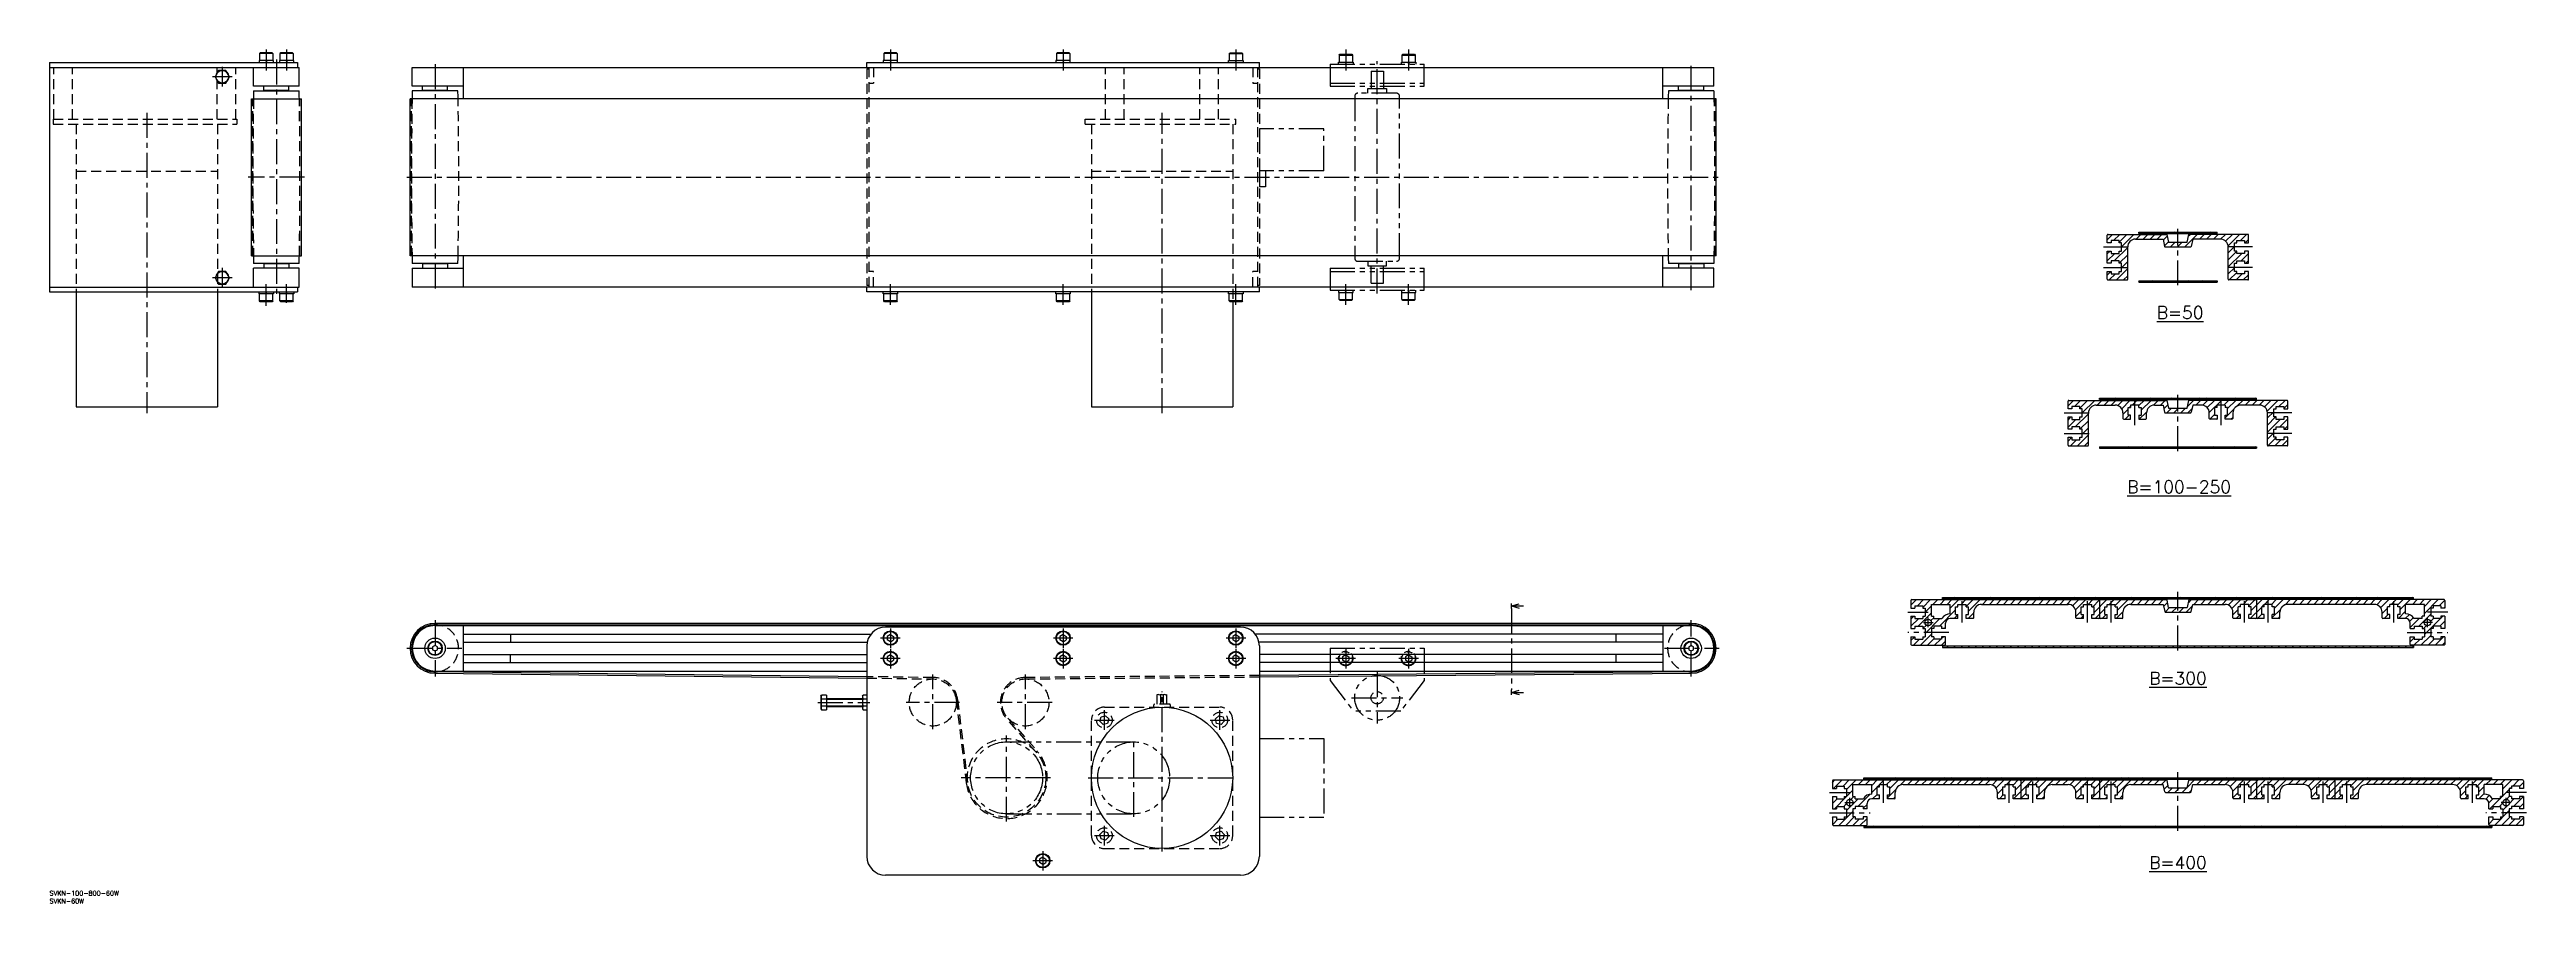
# Model space of a CAD drawing. Extents: x 0 to 1577, y -8 to 536.
import ezdxf

# ---------------------------------------------------------------- set-up
doc = ezdxf.new("R2010")
doc.units = 0
doc.header["$LTSCALE"] = 0.5
for name, pattern in [('CENTER', [50.8, 31.75, -6.35, 6.35, -6.35]), ('DASHED', [19.05, 12.7, -6.35]), ('PHANTOM', [63.5, 31.75, -6.35, 6.35, -6.35, 6.35, -6.35])]:
    doc.linetypes.add(name, pattern=pattern)
for name, color, linetype in [('MSM_CENTER', 1, 'CENTER'), ('MSM_CONTINUOUS', 7, 'CONTINUOUS'), ('MSM_DASHED', 4, 'DASHED'), ('MSM_IMAGINARY', 6, 'PHANTOM'), ('MSM_NARROW', 5, 'CONTINUOUS'), ('MSM_PART_NUMBER', 7, 'CONTINUOUS')]:
    doc.layers.add(name, color=color, linetype=linetype)
doc.styles.get("Standard").update_dxf_attribs({"font": 'txt.shx', "height": 3, "bigfont": 'bigfont.shx'})

msp = doc.modelspace()

# ---------------------------------------------------------------- texts
at = {"layer": 'MSM_PART_NUMBER'}
for s, p in [('%%UB=50', (1342, 364.3)), ('%%UB=100-250', (1323.2, 253.3)), ('%%UB=300', (1337.2, 131.4)), ('%%UB=400', (1337.2, 14))]:
    msp.add_text(s, height=8, dxfattribs=at).set_placement(p)

# ---------------------------------------------------------------- blocks, each defined once
blk = doc.blocks.new('*U2')
at = {"layer": 'MSM_PART_NUMBER'}
blk.add_text('SVKN-100-800-60W', height=3, dxfattribs=at).set_placement((0, -3))
blk = doc.blocks.new('*U3')
at = {"layer": 'MSM_PART_NUMBER'}
blk.add_text('SVKN-60W', height=3, dxfattribs=at).set_placement((0, -8))

# ---------------------------------------------------------------- linework, layer by layer
at = {"layer": 'MSM_CENTER'}
for p, q in [((110, 524.8), (110, 512.3)), ((138, 535.8), (138, 522.5)), ((144.5, 529.5), (144.5, 379.5)), ((151, 535.8), (151, 522.5)), ((245.5, 526.5), (245.5, 382.5)), ((535.5, 535.8), (535.5, 522.5)), ((645.5, 535.8), (645.5, 522.5)), ((755.5, 535.8), (755.5, 522.5)), ((825.5, 535.8), (825.5, 522.5)), ((845.5, 380.5), (845.5, 528.5)), ((865.5, 535.8), (865.5, 522.5)), ((1045.5, 382.5), (1045.5, 526.5)), ((116.3, 518.5), (103.8, 518.5)), ((62, 495.5), (62, 304.3)), ((708.5, 304.3), (708.5, 495.5)), ((162.4, 454.5), (126.6, 454.5)), ((227.6, 454.5), (1063.4, 454.5)), ((1355.5, 385.7), (1355.5, 421.6)), ((110, 396.8), (110, 384.3)), ((1308, 410.1), (1325.7, 410.1)), ((1308, 397.1), (1325.7, 397.1)), ((1403, 410.1), (1385.3, 410.1)), ((1403, 397.1), (1385.3, 397.1)), ((116.3, 390.5), (103.8, 390.5)), ((138, 372.6), (138, 386.5)), ((151, 374.6), (151, 386.5)), ((535.5, 373.2), (535.5, 386.5)), ((645.5, 373.2), (645.5, 386.5)), ((755.5, 373.2), (755.5, 386.5)), ((825.5, 373.2), (825.5, 386.5)), ((865.5, 373.2), (865.5, 386.5)), ((1355.5, 280), (1355.5, 315.9)), ((1283, 304.4), (1300.7, 304.4)), ((1328, 296.6), (1328, 311.9)), ((1383, 296.6), (1383, 311.9)), ((1428, 304.4), (1410.3, 304.4)), ((1283, 291.4), (1300.7, 291.4)), ((1428, 291.4), (1410.3, 291.4)), ((1355.5, 153.1), (1355.5, 190.5)), ((931, 179.8), (931, 128)), ((1183.5, 177.5), (1196.5, 177.5)), ((1196.5, 167.9), (1196.5, 174.1)), ((1218, 171), (1218, 184.5)), ((1298, 171), (1298, 184.5)), ((1313, 171), (1313, 184.5)), ((1398, 171), (1398, 184.5)), ((1413, 171), (1413, 184.5)), ((1493, 171), (1493, 184.5)), ((1527.5, 177.5), (1514.5, 177.5)), ((1514.5, 167.9), (1514.5, 174.1)), ((245.5, 172.4), (245.5, 136.6)), ((541.8, 161), (529.3, 161)), ((535.5, 167.2), (535.5, 154.7)), ((651.8, 161), (639.3, 161)), ((645.5, 167.2), (645.5, 154.7)), ((761.8, 161), (749.3, 161)), ((755.5, 167.2), (755.5, 154.7)), ((1045.5, 136.6), (1045.5, 172.4)), ((1209.5, 164.5), (1183.5, 164.5)), ((1193.4, 171), (1199.6, 171)), ((1501.5, 164.5), (1527.5, 164.5)), ((1517.6, 171), (1511.4, 171)), ((227.6, 154.5), (262.5, 154.5)), ((541.8, 148), (529.3, 148)), ((535.5, 154.2), (535.5, 141.7)), ((651.8, 148), (639.3, 148)), ((645.5, 154.2), (645.5, 141.7)), ((761.8, 148), (749.3, 148)), ((755.5, 154.2), (755.5, 141.7)), ((831.8, 148), (819.3, 148)), ((825.5, 154.2), (825.5, 141.7)), ((871.8, 148), (859.3, 148)), ((865.5, 154.2), (865.5, 141.7)), ((1028.5, 154.5), (1063.4, 154.5)), ((562.5, 103), (562.5, 137.9)), ((621.5, 103), (621.5, 137.9)), ((708.5, 25), (708.5, 127)), ((845.5, 139.3), (845.5, 106.7)), ((489.3, 120), (522.5, 120)), ((579.5, 120), (545.5, 120)), ((638.5, 120), (603.6, 120)), ((671.8, 102.5), (671.8, 115)), ((745.3, 102.5), (745.3, 115)), ((829.2, 123), (861.8, 123)), ((609.5, 44.1), (609.5, 99)), ((665.5, 108.8), (678, 108.8)), ((690.5, 47.1), (690.5, 96.9)), ((739.1, 108.8), (751.6, 108.8)), ((637.4, 72), (580.5, 72)), ((661.5, 72), (755.5, 72)), ((1168, 56.1), (1168, 69.7)), ((1248, 56.1), (1248, 69.7)), ((1263, 56.1), (1263, 69.7)), ((1298, 56.1), (1298, 69.7)), ((1313, 56.1), (1313, 69.7)), ((1355.5, 38.3), (1355.5, 75.7)), ((1398, 56.1), (1398, 69.7)), ((1413, 56.1), (1413, 69.7)), ((1448, 56.1), (1448, 69.7)), ((1463, 56.1), (1463, 69.7)), ((1543, 56.1), (1543, 69.7)), ((1133.5, 62.7), (1146.5, 62.7)), ((1133.5, 49.7), (1159.5, 49.7)), ((1143.4, 56.2), (1149.6, 56.2)), ((1146.5, 53.1), (1146.5, 59.3)), ((1577.5, 49.7), (1551.5, 49.7)), ((1567.6, 56.2), (1561.4, 56.2)), ((1577.5, 62.7), (1564.5, 62.7)), ((1564.5, 53.1), (1564.5, 59.3)), ((665.5, 35.2), (678, 35.2)), ((671.8, 29), (671.8, 41.5)), ((739.1, 35.2), (751.6, 35.2)), ((745.3, 29), (745.3, 41.5)), ((638.8, 19.2), (626.3, 19.2)), ((632.5, 25.4), (632.5, 12.9))]:
    msp.add_line(p, q, dxfattribs=at)
at = {"layer": 'MSM_CONTINUOUS'}
for p, q in [((0, 527.5), (0, 381.5)), ((0, 527.5), (158, 527.5)), ((0, 524.5), (159, 524.5)), ((107.7, 522.5), (105.4, 518.5)), ((112.3, 522.5), (107.7, 522.5)), ((114.6, 518.5), (112.3, 522.5)), ((130, 512.5), (130, 524.5)), ((142.6, 528.8), (133.4, 528.8)), ((133.4, 528.8), (133.4, 527.5)), ((134.2, 533.8), (133.7, 533.3)), ((142.2, 533.3), (133.7, 533.3)), ((133.7, 533.3), (133.7, 528.8)), ((141.7, 533.8), (134.2, 533.8)), ((137.7, 528.8), (138, 527.5)), ((138, 528.8), (138.3, 527.5)), ((142.2, 533.3), (141.7, 533.8)), ((142.2, 533.3), (142.2, 528.8)), ((142.6, 527.5), (142.6, 528.8)), ((155.6, 528.8), (146.4, 528.8)), ((146.4, 528.8), (146.4, 527.5)), ((147.2, 533.8), (146.7, 533.3)), ((155.2, 533.3), (146.7, 533.3)), ((146.7, 533.3), (146.7, 528.8)), ((154.7, 533.8), (147.2, 533.8)), ((150.7, 528.8), (151, 527.5)), ((151, 528.8), (151.3, 527.5)), ((155.2, 533.3), (154.7, 533.8)), ((155.2, 533.3), (155.2, 528.8)), ((155.6, 527.5), (155.6, 528.8)), ((158, 527.5), (158, 524.5)), ((159, 512.5), (159, 524.5)), ((231, 524.5), (1060, 524.5)), ((231, 512.5), (231, 524.5)), ((263.5, 524.5), (263.5, 504.5)), ((520.5, 527.5), (770.5, 527.5)), ((520.5, 524.5), (520.5, 527.5)), ((540.1, 528.8), (530.9, 528.8)), ((530.9, 528.8), (530.9, 527.5)), ((531.8, 533.8), (531.3, 533.3)), ((539.8, 533.3), (531.3, 533.3)), ((531.3, 533.3), (531.3, 528.8)), ((539.3, 533.8), (531.8, 533.8)), ((535.3, 528.8), (535.5, 527.5)), ((535.5, 528.8), (535.8, 527.5)), ((539.8, 533.3), (539.3, 533.8)), ((539.8, 533.3), (539.8, 528.8)), ((540.1, 527.5), (540.1, 528.8)), ((650.1, 528.8), (640.9, 528.8)), ((640.9, 528.8), (640.9, 527.5)), ((641.8, 533.8), (641.3, 533.3)), ((649.8, 533.3), (641.3, 533.3)), ((641.3, 533.3), (641.3, 528.8)), ((649.3, 533.8), (641.8, 533.8)), ((645.3, 528.8), (645.5, 527.5)), ((645.5, 528.8), (645.8, 527.5)), ((649.8, 533.3), (649.3, 533.8)), ((649.8, 533.3), (649.8, 528.8)), ((650.1, 527.5), (650.1, 528.8)), ((750.9, 528.8), (760.1, 528.8)), ((750.9, 527.5), (750.9, 528.8)), ((751.3, 533.3), (751.8, 533.8)), ((751.3, 533.3), (759.8, 533.3)), ((751.3, 533.3), (751.3, 528.8)), ((751.8, 533.8), (759.3, 533.8)), ((755.5, 528.8), (755.3, 527.5)), ((755.8, 528.8), (755.5, 527.5)), ((759.3, 533.8), (759.8, 533.3)), ((759.8, 533.3), (759.8, 528.8)), ((760.1, 528.8), (760.1, 527.5)), ((770.5, 524.5), (770.5, 527.5)), ((1027.5, 504.5), (1027.5, 524.5)), ((1060, 512.5), (1060, 524.5)), ((105.4, 518.5), (107.7, 514.5)), ((107.7, 514.5), (112.3, 514.5)), ((112.3, 514.5), (114.6, 518.5)), ((159, 512.5), (130, 512.5)), ((130, 509.5), (159, 509.5)), ((136.5, 509.7), (136.5, 512.5)), ((152.5, 509.7), (136.5, 509.7)), ((138.5, 509.5), (138.5, 509.7)), ((150.5, 509.5), (150.5, 509.7)), ((152.5, 509.7), (152.5, 512.5)), ((263.5, 512.5), (231, 512.5)), ((260, 509.5), (231, 509.5)), ((237.5, 509.7), (237.5, 512.5)), ((253.5, 509.7), (237.5, 509.7)), ((239.5, 509.5), (239.5, 509.7)), ((251.5, 509.5), (251.5, 509.7)), ((253.5, 509.7), (253.5, 512.5)), ((1060, 512.5), (1027.5, 512.5)), ((1060, 509.5), (1031, 509.5)), ((1037.5, 509.7), (1037.5, 512.5)), ((1053.5, 509.7), (1037.5, 509.7)), ((1039.5, 509.5), (1039.5, 509.7)), ((1051.5, 509.5), (1051.5, 509.7)), ((1053.5, 509.7), (1053.5, 512.5)), ((128.6, 504.5), (160.4, 504.5)), ((128.6, 404.5), (128.6, 504.5)), ((160.4, 404.5), (160.4, 504.5)), ((1061.4, 504.5), (229.6, 504.5)), ((229.6, 404.5), (229.6, 504.5)), ((1061.4, 404.5), (1061.4, 504.5)), ((1310.5, 412.7), (1310.5, 417.6)), ((1313, 412.7), (1310.5, 412.7)), ((1311, 418.1), (1348.4, 418.1)), ((1313, 414.2), (1313, 412.7)), ((1318, 414.2), (1313, 414.2)), ((1318, 412.7), (1318, 414.2)), ((1319.5, 412.7), (1318, 412.7)), ((1319.5, 407.5), (1319.5, 412.7)), ((1328.5, 415.1), (1346, 415.1)), ((1330.5, 418.6), (1330.5, 419.5)), ((1330.5, 419.5), (1380.5, 419.5)), ((1330.5, 418.6), (1380.5, 418.6)), ((1346, 415.1), (1347, 410.5)), ((1348.4, 418.1), (1349.5, 413.1)), ((1349.5, 413.1), (1361.3, 413.1)), ((1361.3, 413.1), (1362.4, 418.1)), ((1400, 418.1), (1362.4, 418.1)), ((1364.9, 415.1), (1363.9, 410.5)), ((1382.5, 415.1), (1364.9, 415.1)), ((1380.5, 418.6), (1380.5, 419.5)), ((1391.5, 407.5), (1391.5, 412.7)), ((1391.5, 412.7), (1393, 412.7)), ((1393, 412.7), (1393, 414.2)), ((1393, 414.2), (1398, 414.2)), ((1398, 414.2), (1398, 412.7)), ((1398, 412.7), (1400.5, 412.7)), ((1400.5, 412.7), (1400.5, 417.6)), ((107.7, 394.5), (105.4, 390.5)), ((112.3, 394.5), (107.7, 394.5)), ((114.6, 390.5), (112.3, 394.5)), ((128.6, 404.5), (160.4, 404.5)), ((159, 399.5), (130, 399.5)), ((159, 396.5), (130, 396.5)), ((130, 384.5), (130, 396.5)), ((152.5, 399.3), (136.5, 399.3)), ((136.5, 399.3), (136.5, 396.5)), ((138.5, 399.5), (138.5, 399.3)), ((150.5, 399.5), (150.5, 399.3)), ((152.5, 399.3), (152.5, 396.5)), ((159, 384.5), (159, 396.5)), ((1061.4, 404.5), (229.6, 404.5)), ((260, 399.5), (231, 399.5)), ((231, 396.5), (231, 384.5)), ((231, 396.5), (263.5, 396.5)), ((253.5, 399.3), (237.5, 399.3)), ((237.5, 399.3), (237.5, 396.5)), ((239.5, 399.5), (239.5, 399.3)), ((251.5, 399.5), (251.5, 399.3)), ((253.5, 399.3), (253.5, 396.5)), ((263.5, 404.5), (263.5, 384.5)), ((1027.5, 384.5), (1027.5, 404.5)), ((1060, 396.5), (1027.5, 396.5)), ((1060, 399.5), (1031, 399.5)), ((1053.5, 399.3), (1037.5, 399.3)), ((1037.5, 399.3), (1037.5, 396.5)), ((1039.5, 399.5), (1039.5, 399.3)), ((1051.5, 399.5), (1051.5, 399.3)), ((1053.5, 399.3), (1053.5, 396.5)), ((1060, 384.5), (1060, 396.5)), ((1310.5, 407.5), (1313, 407.5)), ((1310.5, 399.7), (1310.5, 407.5)), ((1313, 399.7), (1310.5, 399.7)), ((1310.5, 394.5), (1313, 394.5)), ((1310.5, 389.6), (1310.5, 394.5)), ((1313, 407.5), (1313, 406)), ((1313, 406), (1318, 406)), ((1313, 401.2), (1313, 399.7)), ((1318, 401.2), (1313, 401.2)), ((1313, 394.5), (1313, 393)), ((1318, 407.5), (1319.5, 407.5)), ((1318, 406), (1318, 407.5)), ((1318, 399.7), (1318, 401.2)), ((1319.5, 399.7), (1318, 399.7)), ((1318, 394.5), (1319.5, 394.5)), ((1318, 393), (1318, 394.5)), ((1319.5, 394.5), (1319.5, 399.7)), ((1323.5, 389.6), (1323.5, 410.1)), ((1347.5, 410.1), (1363.4, 410.1)), ((1387.5, 389.6), (1387.5, 410.1)), ((1393, 407.5), (1391.5, 407.5)), ((1391.5, 394.5), (1391.5, 399.7)), ((1391.5, 399.7), (1393, 399.7)), ((1393, 394.5), (1391.5, 394.5)), ((1393, 406), (1393, 407.5)), ((1398, 406), (1393, 406)), ((1393, 399.7), (1393, 401.2)), ((1393, 401.2), (1398, 401.2)), ((1393, 393), (1393, 394.5)), ((1400.5, 407.5), (1398, 407.5)), ((1398, 407.5), (1398, 406)), ((1398, 401.2), (1398, 399.7)), ((1398, 399.7), (1400.5, 399.7)), ((1400.5, 394.5), (1398, 394.5)), ((1398, 394.5), (1398, 393)), ((1400.5, 399.7), (1400.5, 407.5)), ((1400.5, 389.6), (1400.5, 394.5)), ((0, 384.5), (159, 384.5)), ((0, 381.5), (158, 381.5)), ((17, 381.5), (17, 308.3)), ((105.4, 390.5), (107.7, 386.5)), ((107, 381.5), (107, 308.3)), ((107.7, 386.5), (112.3, 386.5)), ((112.3, 386.5), (114.6, 390.5)), ((133.4, 380.2), (133.4, 381.5)), ((142.6, 380.2), (133.4, 380.2)), ((133.7, 375.7), (133.7, 380.2)), ((137.7, 380.2), (138, 381.5)), ((138, 380.2), (138.3, 381.5)), ((142.2, 375.7), (142.2, 380.2)), ((142.6, 381.5), (142.6, 380.2)), ((146.4, 380.2), (146.4, 381.5)), ((155.6, 380.2), (146.4, 380.2)), ((146.7, 375.7), (146.7, 380.2)), ((150.7, 380.2), (151, 381.5)), ((151, 380.2), (151.3, 381.5)), ((155.2, 375.7), (155.2, 380.2)), ((155.6, 381.5), (155.6, 380.2)), ((158, 384.5), (158, 381.5)), ((1060, 384.5), (231, 384.5)), ((520.5, 381.5), (520.5, 384.5)), ((770.5, 381.5), (520.5, 381.5)), ((530.9, 380.2), (530.9, 381.5)), ((540.1, 380.2), (530.9, 380.2)), ((531.3, 375.7), (531.3, 380.2)), ((535.3, 380.2), (535.5, 381.5)), ((535.5, 380.2), (535.8, 381.5)), ((539.8, 375.7), (539.8, 380.2)), ((540.1, 381.5), (540.1, 380.2)), ((640.9, 380.2), (640.9, 381.5)), ((650.1, 380.2), (640.9, 380.2)), ((641.3, 375.7), (641.3, 380.2)), ((645.3, 380.2), (645.5, 381.5)), ((645.5, 380.2), (645.8, 381.5)), ((649.8, 375.7), (649.8, 380.2)), ((650.1, 381.5), (650.1, 380.2)), ((663.5, 381.5), (663.5, 308.3)), ((750.9, 380.2), (750.9, 381.5)), ((760.1, 380.2), (750.9, 380.2)), ((751.3, 375.7), (751.3, 380.2)), ((755.3, 380.2), (755.5, 381.5)), ((755.5, 380.2), (755.8, 381.5)), ((759.8, 375.7), (759.8, 380.2)), ((760.1, 381.5), (760.1, 380.2)), ((770.5, 381.5), (770.5, 384.5)), ((1311, 389.1), (1323, 389.1)), ((1313, 393), (1318, 393)), ((1330.5, 388.6), (1330.5, 387.7)), ((1330.5, 388.6), (1380.5, 388.6)), ((1330.5, 387.7), (1380.5, 387.7)), ((1380.5, 388.6), (1380.5, 387.7)), ((1400, 389.1), (1388, 389.1)), ((1398, 393), (1393, 393)), ((142.2, 375.7), (133.7, 375.7)), ((134.2, 375.2), (133.7, 375.7)), ((141.7, 375.2), (134.2, 375.2)), ((142.2, 375.7), (141.7, 375.2)), ((155.2, 375.7), (146.7, 375.7)), ((147.2, 375.2), (146.7, 375.7)), ((154.7, 375.2), (147.2, 375.2)), ((155.2, 375.7), (154.7, 375.2)), ((539.8, 375.7), (531.3, 375.7)), ((531.8, 375.2), (531.3, 375.7)), ((539.3, 375.2), (531.8, 375.2)), ((539.8, 375.7), (539.3, 375.2)), ((649.8, 375.7), (641.3, 375.7)), ((641.8, 375.2), (641.3, 375.7)), ((649.3, 375.2), (641.8, 375.2)), ((649.8, 375.7), (649.3, 375.2)), ((759.8, 375.7), (751.3, 375.7)), ((751.8, 375.2), (751.3, 375.7)), ((759.3, 375.2), (751.8, 375.2)), ((753.5, 375.2), (753.5, 308.3)), ((759.8, 375.7), (759.3, 375.2)), ((17, 308.3), (107, 308.3)), ((663.5, 308.3), (753.5, 308.3)), ((1285.5, 307.1), (1285.5, 311.9)), ((1288, 307.1), (1285.5, 307.1)), ((1285.5, 301.9), (1288, 301.9)), ((1285.5, 294.1), (1285.5, 301.9)), ((1286, 312.4), (1348.4, 312.4)), ((1288, 308.5), (1288, 307.1)), ((1293, 308.5), (1288, 308.5)), ((1288, 301.9), (1288, 300.3)), ((1288, 300.3), (1293, 300.3)), ((1293, 307.1), (1293, 308.5)), ((1294.5, 307.1), (1293, 307.1)), ((1293, 301.9), (1294.5, 301.9)), ((1293, 300.3), (1293, 301.9)), ((1294.5, 301.9), (1294.5, 307.1)), ((1298.5, 283.9), (1298.5, 304.4)), ((1303.5, 309.4), (1315.5, 309.4)), ((1305.5, 312.9), (1305.5, 313.8)), ((1305.5, 313.8), (1405.5, 313.8)), ((1305.5, 312.9), (1405.5, 312.9)), ((1320.5, 304.4), (1320.5, 300.9)), ((1321, 300.4), (1325.4, 300.4)), ((1323.9, 302.9), (1323.9, 307.9)), ((1323.9, 307.9), (1325.4, 307.9)), ((1325.4, 302.9), (1323.9, 302.9)), ((1330.6, 309.4), (1325.4, 309.4)), ((1325.4, 309.4), (1325.4, 307.9)), ((1325.4, 300.4), (1325.4, 302.9)), ((1330.6, 307.9), (1330.6, 309.4)), ((1330.6, 307.9), (1332.1, 307.9)), ((1330.6, 302.9), (1332.1, 302.9)), ((1330.6, 302.9), (1330.6, 300.4)), ((1330.6, 300.4), (1335, 300.4)), ((1332.1, 307.9), (1332.1, 302.9)), ((1335.5, 300.9), (1335.5, 304.4)), ((1340.5, 309.4), (1346, 309.4)), ((1346, 309.4), (1347, 304.8)), ((1347.5, 304.4), (1363.4, 304.4)), ((1348.4, 312.4), (1349.5, 307.4)), ((1349.5, 307.4), (1361.3, 307.4)), ((1361.3, 307.4), (1362.4, 312.4)), ((1425, 312.4), (1362.4, 312.4)), ((1364.9, 309.4), (1363.9, 304.8)), ((1370.5, 309.4), (1364.9, 309.4)), ((1375.5, 300.9), (1375.5, 304.4)), ((1380.4, 300.4), (1376, 300.4)), ((1378.9, 307.9), (1378.9, 302.9)), ((1380.4, 307.9), (1378.9, 307.9)), ((1378.9, 302.9), (1380.4, 302.9)), ((1385.6, 309.4), (1380.4, 309.4)), ((1380.4, 307.9), (1380.4, 309.4)), ((1380.4, 302.9), (1380.4, 300.4)), ((1385.6, 309.4), (1385.6, 307.9)), ((1387.1, 307.9), (1385.6, 307.9)), ((1385.6, 302.9), (1387.1, 302.9)), ((1385.6, 300.4), (1385.6, 302.9)), ((1390, 300.4), (1385.6, 300.4)), ((1387.1, 302.9), (1387.1, 307.9)), ((1390.5, 304.4), (1390.5, 300.9)), ((1407.5, 309.4), (1395.5, 309.4)), ((1405.5, 312.9), (1405.5, 313.8)), ((1412.5, 283.9), (1412.5, 304.4)), ((1416.5, 301.9), (1416.5, 307.1)), ((1416.5, 307.1), (1418, 307.1)), ((1418, 301.9), (1416.5, 301.9)), ((1418, 307.1), (1418, 308.5)), ((1418, 308.5), (1423, 308.5)), ((1418, 300.3), (1418, 301.9)), ((1423, 300.3), (1418, 300.3)), ((1423, 308.5), (1423, 307.1)), ((1423, 307.1), (1425.5, 307.1)), ((1425.5, 301.9), (1423, 301.9)), ((1423, 301.9), (1423, 300.3)), ((1425.5, 307.1), (1425.5, 311.9)), ((1425.5, 294.1), (1425.5, 301.9)), ((1288, 294.1), (1285.5, 294.1)), ((1285.5, 283.9), (1285.5, 288.9)), ((1285.5, 288.9), (1288, 288.9)), ((1288, 295.5), (1288, 294.1)), ((1293, 295.5), (1288, 295.5)), ((1288, 288.9), (1288, 287.3)), ((1288, 287.3), (1293, 287.3)), ((1293, 294.1), (1293, 295.5)), ((1294.5, 294.1), (1293, 294.1)), ((1293, 288.9), (1294.5, 288.9)), ((1293, 287.3), (1293, 288.9)), ((1294.5, 288.9), (1294.5, 294.1)), ((1416.5, 288.9), (1416.5, 294.1)), ((1416.5, 294.1), (1418, 294.1)), ((1418, 288.9), (1416.5, 288.9)), ((1418, 294.1), (1418, 295.5)), ((1418, 295.5), (1423, 295.5)), ((1418, 287.3), (1418, 288.9)), ((1423, 287.3), (1418, 287.3)), ((1423, 295.5), (1423, 294.1)), ((1423, 294.1), (1425.5, 294.1)), ((1425.5, 288.9), (1423, 288.9)), ((1423, 288.9), (1423, 287.3)), ((1425.5, 283.9), (1425.5, 288.9)), ((1286, 283.4), (1298, 283.4)), ((1305.5, 282.9), (1305.5, 282)), ((1305.5, 282.9), (1405.5, 282.9)), ((1305.5, 282), (1405.5, 282)), ((1405.5, 282.9), (1405.5, 282)), ((1425, 283.4), (1413, 283.4)), ((1185.5, 185), (1185.5, 180.1)), ((1185.5, 180.1), (1188, 180.1)), ((1185.5, 174.9), (1188, 174.9)), ((1185.5, 174.9), (1185.5, 167.1)), ((1186, 185.5), (1305, 185.5)), ((1188, 181.6), (1188, 180.1)), ((1188, 181.6), (1193, 181.6)), ((1188, 174.9), (1188, 173.4)), ((1193, 181.6), (1193, 180.1)), ((1193, 180.1), (1194.5, 180.1)), ((1193, 174.9), (1193, 173.4)), ((1193, 174.9), (1194.5, 174.9)), ((1194.5, 180.1), (1194.5, 174.9)), ((1198.5, 182.5), (1210.5, 182.5)), ((1198.5, 174.9), (1198.5, 182.5)), ((1198.5, 174.9), (1200, 174.9)), ((1200, 173.4), (1200, 174.9)), ((1205.5, 186), (1205.5, 186.9)), ((1205.5, 186.9), (1505.5, 186.9)), ((1205.5, 186), (1505.5, 186)), ((1210.5, 176.5), (1210.5, 182.5)), ((1213.9, 181), (1215.4, 181)), ((1213.9, 176), (1213.9, 181)), ((1213.9, 176), (1215.4, 176)), ((1215.4, 182.5), (1220.6, 182.5)), ((1215.4, 181), (1215.4, 182.5)), ((1215.4, 173.5), (1215.4, 176)), ((1220.6, 181), (1220.6, 182.5)), ((1220.6, 181), (1222.1, 181)), ((1220.6, 173.5), (1220.6, 176)), ((1220.6, 176), (1222.1, 176)), ((1222.1, 176), (1222.1, 181)), ((1225.5, 174), (1225.5, 177.5)), ((1230.5, 182.5), (1285.5, 182.5)), ((1290.5, 174), (1290.5, 177.5)), ((1293.9, 181), (1295.4, 181)), ((1293.9, 176), (1293.9, 181)), ((1293.9, 176), (1295.4, 176)), ((1295.4, 182.5), (1300.6, 182.5)), ((1295.4, 181), (1295.4, 182.5)), ((1295.4, 173.5), (1295.4, 176)), ((1300.6, 181), (1300.6, 182.5)), ((1300.6, 181), (1302.1, 181)), ((1300.6, 173.5), (1300.6, 176)), ((1300.6, 176), (1302.1, 176)), ((1302.1, 176), (1302.1, 181)), ((1305.5, 185), (1305.5, 174)), ((1306, 185.5), (1348.1, 185.5)), ((1308.9, 181), (1310.4, 181)), ((1308.9, 176), (1308.9, 181)), ((1308.9, 176), (1310.4, 176)), ((1310.4, 182.5), (1315.6, 182.5)), ((1310.4, 181), (1310.4, 182.5)), ((1310.4, 173.5), (1310.4, 176)), ((1315.6, 181), (1315.6, 182.5)), ((1315.6, 181), (1317.1, 181)), ((1315.6, 173.5), (1315.6, 176)), ((1315.6, 176), (1317.1, 176)), ((1317.1, 176), (1317.1, 181)), ((1320.5, 174), (1320.5, 177.5)), ((1325.5, 182.5), (1346.1, 182.5)), ((1346.1, 182.5), (1347.1, 177.9)), ((1347.6, 177.5), (1363.4, 177.5)), ((1349.6, 180.5), (1348.6, 185.1)), ((1349.6, 180.5), (1361.4, 180.5)), ((1362.5, 185.5), (1361.4, 180.5)), ((1362.9, 185.5), (1405, 185.5)), ((1363.9, 177.9), (1364.9, 182.5)), ((1364.9, 182.5), (1385.5, 182.5)), ((1390.5, 174), (1390.5, 177.5)), ((1393.9, 176), (1393.9, 181)), ((1395.4, 181), (1393.9, 181)), ((1395.4, 176), (1393.9, 176)), ((1400.6, 182.5), (1395.4, 182.5)), ((1395.4, 181), (1395.4, 182.5)), ((1395.4, 173.5), (1395.4, 176)), ((1400.6, 181), (1400.6, 182.5)), ((1402.1, 181), (1400.6, 181)), ((1400.6, 173.5), (1400.6, 176)), ((1402.1, 176), (1400.6, 176)), ((1402.1, 176), (1402.1, 181)), ((1405.5, 185), (1405.5, 174)), ((1525, 185.5), (1406, 185.5)), ((1408.9, 176), (1408.9, 181)), ((1410.4, 181), (1408.9, 181)), ((1410.4, 176), (1408.9, 176)), ((1415.6, 182.5), (1410.4, 182.5)), ((1410.4, 181), (1410.4, 182.5)), ((1410.4, 173.5), (1410.4, 176)), ((1415.6, 181), (1415.6, 182.5)), ((1417.1, 181), (1415.6, 181)), ((1415.6, 173.5), (1415.6, 176)), ((1417.1, 176), (1415.6, 176)), ((1417.1, 176), (1417.1, 181)), ((1420.5, 174), (1420.5, 177.5)), ((1480.5, 182.5), (1425.5, 182.5)), ((1485.5, 174), (1485.5, 177.5)), ((1488.9, 176), (1488.9, 181)), ((1490.4, 181), (1488.9, 181)), ((1490.4, 176), (1488.9, 176)), ((1495.6, 182.5), (1490.4, 182.5)), ((1490.4, 181), (1490.4, 182.5)), ((1490.4, 173.5), (1490.4, 176)), ((1495.6, 181), (1495.6, 182.5)), ((1497.1, 181), (1495.6, 181)), ((1495.6, 173.5), (1495.6, 176)), ((1497.1, 176), (1495.6, 176)), ((1497.1, 176), (1497.1, 181)), ((1512.5, 182.5), (1500.5, 182.5)), ((1500.5, 176.5), (1500.5, 182.5)), ((1505.5, 186), (1505.5, 186.9)), ((1512.5, 174.9), (1511, 174.9)), ((1511, 173.4), (1511, 174.9)), ((1512.5, 174.9), (1512.5, 182.5)), ((1516.5, 180.1), (1516.5, 174.9)), ((1518, 180.1), (1516.5, 180.1)), ((1518, 174.9), (1516.5, 174.9)), ((1518, 181.6), (1518, 180.1)), ((1523, 181.6), (1518, 181.6)), ((1518, 174.9), (1518, 173.4)), ((1523, 181.6), (1523, 180.1)), ((1525.5, 180.1), (1523, 180.1)), ((1525.5, 174.9), (1523, 174.9)), ((1523, 174.9), (1523, 173.4)), ((1525.5, 185), (1525.5, 180.1)), ((1525.5, 174.9), (1525.5, 167.1)), ((1045.5, 170.4), (245.5, 170.4)), ((245.5, 169.5), (1045.5, 169.5)), ((245.5, 169), (1045.5, 169)), ((263.5, 169), (263.5, 140)), ((263.5, 163.6), (523.3, 163.6)), ((263.5, 158.4), (520.8, 158.4)), ((293.5, 163.6), (293.5, 158.4)), ((758.5, 168), (532.5, 168)), ((535.5, 163.3), (533.5, 162.1)), ((533.5, 162.1), (533.5, 159.9)), ((535.5, 158.7), (533.5, 159.9)), ((535.5, 163.3), (537.5, 162.1)), ((535.5, 158.7), (537.5, 159.9)), ((537.5, 162.1), (537.5, 159.9)), ((645.5, 163.3), (643.5, 162.1)), ((643.5, 162.1), (643.5, 159.9)), ((645.5, 158.7), (643.5, 159.9)), ((645.5, 163.3), (647.5, 162.1)), ((645.5, 158.7), (647.5, 159.9)), ((647.5, 162.1), (647.5, 159.9)), ((755.5, 163.3), (753.5, 162.1)), ((753.5, 162.1), (753.5, 159.9)), ((755.5, 158.7), (753.5, 159.9)), ((755.5, 163.3), (757.5, 162.1)), ((755.5, 158.7), (757.5, 159.9)), ((757.5, 162.1), (757.5, 159.9)), ((1027.5, 163.6), (767.8, 163.6)), ((1027.5, 158.4), (770.3, 158.4)), ((997.5, 163.6), (997.5, 158.4)), ((1027.5, 169), (1027.5, 140)), ((1185.5, 167.1), (1188, 167.1)), ((1185.5, 161.9), (1188, 161.9)), ((1185.5, 161.9), (1185.5, 157)), ((1188, 173.4), (1193, 173.4)), ((1188, 168.6), (1188, 167.1)), ((1188, 168.6), (1193, 168.6)), ((1188, 161.9), (1188, 160.4)), ((1188, 160.4), (1193, 160.4)), ((1193, 168.6), (1193, 167.1)), ((1193, 167.1), (1194.5, 167.1)), ((1193, 161.9), (1193, 160.4)), ((1193, 161.9), (1194.5, 161.9)), ((1194.5, 167.1), (1194.5, 161.9)), ((1198.5, 167.1), (1198.5, 161.9)), ((1200, 167.1), (1198.5, 167.1)), ((1200, 161.9), (1198.5, 161.9)), ((1200, 173.4), (1205.2, 173.4)), ((1200, 168.6), (1200, 167.1)), ((1205, 168.6), (1200, 168.6)), ((1200, 161.9), (1200, 160.4)), ((1205, 160.4), (1200, 160.4)), ((1205, 168.6), (1205, 167.1)), ((1207.5, 167.1), (1205, 167.1)), ((1207.5, 161.9), (1205, 161.9)), ((1205, 161.9), (1205, 160.4)), ((1207.5, 167.1), (1207.5, 170.5)), ((1207.5, 157), (1207.5, 161.9)), ((1215.4, 173.5), (1210.5, 173.5)), ((1225, 173.5), (1220.6, 173.5)), ((1295.4, 173.5), (1291, 173.5)), ((1305, 173.5), (1300.6, 173.5)), ((1310.4, 173.5), (1306, 173.5)), ((1320, 173.5), (1315.6, 173.5)), ((1395.4, 173.5), (1391, 173.5)), ((1405, 173.5), (1400.6, 173.5)), ((1410.4, 173.5), (1406, 173.5)), ((1420, 173.5), (1415.6, 173.5)), ((1490.4, 173.5), (1486, 173.5)), ((1500.5, 173.5), (1495.6, 173.5)), ((1503.5, 167.1), (1503.5, 170.5)), ((1503.5, 167.1), (1506, 167.1)), ((1503.5, 157), (1503.5, 161.9)), ((1503.5, 161.9), (1506, 161.9)), ((1511, 173.4), (1505.7, 173.4)), ((1506, 168.6), (1506, 167.1)), ((1506, 168.6), (1511, 168.6)), ((1506, 161.9), (1506, 160.4)), ((1506, 160.4), (1511, 160.4)), ((1511, 168.6), (1511, 167.1)), ((1511, 167.1), (1512.5, 167.1)), ((1511, 161.9), (1511, 160.4)), ((1511, 161.9), (1512.5, 161.9)), ((1512.5, 167.1), (1512.5, 161.9)), ((1516.5, 167.1), (1516.5, 161.9)), ((1518, 167.1), (1516.5, 167.1)), ((1518, 161.9), (1516.5, 161.9)), ((1523, 173.4), (1518, 173.4)), ((1518, 168.6), (1518, 167.1)), ((1523, 168.6), (1518, 168.6)), ((1518, 161.9), (1518, 160.4)), ((1523, 160.4), (1518, 160.4)), ((1523, 168.6), (1523, 167.1)), ((1525.5, 167.1), (1523, 167.1)), ((1525.5, 161.9), (1523, 161.9)), ((1523, 161.9), (1523, 160.4)), ((1525.5, 161.9), (1525.5, 157)), ((245.5, 156.2), (244, 155.4)), ((244, 155.4), (244, 153.6)), ((244, 153.6), (245.5, 152.8)), ((247, 155.4), (245.5, 156.2)), ((245.5, 152.8), (247, 153.6)), ((247, 153.6), (247, 155.4)), ((263.5, 150.6), (520.5, 150.6)), ((263.5, 145.4), (520.5, 145.4)), ((293.5, 145.4), (293.5, 150.6)), ((520.5, 156), (520.5, 22)), ((535.5, 150.3), (533.5, 149.1)), ((533.5, 149.1), (533.5, 146.9)), ((535.5, 145.7), (533.5, 146.9)), ((535.5, 150.3), (537.5, 149.1)), ((535.5, 145.7), (537.5, 146.9)), ((537.5, 149.1), (537.5, 146.9)), ((645.5, 150.3), (643.5, 149.1)), ((643.5, 149.1), (643.5, 146.9)), ((645.5, 145.7), (643.5, 146.9)), ((645.5, 150.3), (647.5, 149.1)), ((645.5, 145.7), (647.5, 146.9)), ((647.5, 149.1), (647.5, 146.9)), ((755.5, 150.3), (753.5, 149.1)), ((753.5, 149.1), (753.5, 146.9)), ((755.5, 145.7), (753.5, 146.9)), ((755.5, 150.3), (757.5, 149.1)), ((755.5, 145.7), (757.5, 146.9)), ((757.5, 149.1), (757.5, 146.9)), ((770.5, 156), (770.5, 22)), ((1027.5, 150.6), (770.5, 150.6)), ((1027.5, 145.4), (770.5, 145.4)), ((997.5, 150.6), (997.5, 145.4)), ((1045.5, 156.2), (1044, 155.4)), ((1044, 155.4), (1044, 153.6)), ((1044, 153.6), (1045.5, 152.8)), ((1047, 155.4), (1045.5, 156.2)), ((1045.5, 152.8), (1047, 153.6)), ((1047, 153.6), (1047, 155.4)), ((1186, 156.5), (1207, 156.5)), ((1205.5, 156), (1205.5, 155.1)), ((1205.5, 156), (1505.5, 156)), ((1205.5, 155.1), (1505.5, 155.1)), ((1525, 156.5), (1504, 156.5)), ((1505.5, 156), (1505.5, 155.1)), ((520.5, 136.4), (245.4, 139.5)), ((245.4, 138.6), (520.5, 135.5)), ((245.5, 140), (520.5, 140)), ((770.5, 140), (1045.5, 140)), ((1045.7, 139.5), (770.5, 137.2)), ((770.5, 136.3), (1045.7, 138.6)), ((491.3, 124), (491.7, 124.6)), ((491.3, 124), (491.3, 116)), ((491.3, 116), (491.7, 115.4)), ((494.8, 124.6), (491.7, 124.6)), ((491.7, 122.3), (494.8, 122.3)), ((494.8, 117.7), (491.7, 117.7)), ((491.7, 115.4), (494.8, 115.4)), ((494.8, 124.6), (494.8, 115.4)), ((494.8, 122.5), (517.7, 122.5)), ((494.8, 117.5), (517.7, 117.5)), ((517.7, 124), (518.1, 124.6)), ((517.7, 124), (517.7, 116)), ((517.7, 116), (518.1, 115.4)), ((520.5, 124.6), (518.1, 124.6)), ((518.1, 122.3), (520.5, 122.3)), ((520.5, 117.7), (518.1, 117.7)), ((518.1, 115.4), (520.5, 115.4)), ((1135.5, 70.2), (1135.5, 65.3)), ((1135.5, 65.3), (1138, 65.3)), ((1136, 70.7), (1255, 70.7)), ((1138, 66.8), (1138, 65.3)), ((1138, 66.8), (1143, 66.8)), ((1143, 66.8), (1143, 65.3)), ((1143, 65.3), (1144.5, 65.3)), ((1144.5, 65.3), (1144.5, 60.1)), ((1148.5, 67.7), (1160.5, 67.7)), ((1148.5, 60.1), (1148.5, 67.7)), ((1155.5, 72.1), (1555.5, 72.1)), ((1155.5, 71.2), (1155.5, 72.1)), ((1155.5, 71.2), (1555.5, 71.2)), ((1160.5, 61.7), (1160.5, 67.7)), ((1163.9, 66.2), (1165.4, 66.2)), ((1163.9, 61.2), (1163.9, 66.2)), ((1165.4, 67.7), (1170.6, 67.7)), ((1165.4, 66.2), (1165.4, 67.7)), ((1170.6, 66.2), (1170.6, 67.7)), ((1170.6, 66.2), (1172.1, 66.2)), ((1172.1, 61.2), (1172.1, 66.2)), ((1180.5, 67.7), (1235.5, 67.7)), ((1243.9, 66.2), (1245.4, 66.2)), ((1243.9, 61.2), (1243.9, 66.2)), ((1245.4, 67.7), (1250.6, 67.7)), ((1245.4, 66.2), (1245.4, 67.7)), ((1250.6, 66.2), (1250.6, 67.7)), ((1250.6, 66.2), (1252.1, 66.2)), ((1252.1, 61.2), (1252.1, 66.2)), ((1255.5, 70.2), (1255.5, 59.2)), ((1256, 70.7), (1305, 70.7)), ((1258.9, 66.2), (1260.4, 66.2)), ((1258.9, 61.2), (1258.9, 66.2)), ((1260.4, 67.7), (1265.6, 67.7)), ((1260.4, 66.2), (1260.4, 67.7)), ((1265.6, 66.2), (1265.6, 67.7)), ((1265.6, 66.2), (1267.1, 66.2)), ((1267.1, 61.2), (1267.1, 66.2)), ((1275.5, 67.7), (1285.5, 67.7)), ((1293.9, 66.2), (1295.4, 66.2)), ((1293.9, 61.2), (1293.9, 66.2)), ((1295.4, 67.7), (1300.6, 67.7)), ((1295.4, 66.2), (1295.4, 67.7)), ((1300.6, 66.2), (1300.6, 67.7)), ((1300.6, 66.2), (1302.1, 66.2)), ((1302.1, 61.2), (1302.1, 66.2)), ((1305.5, 70.2), (1305.5, 59.2)), ((1306, 70.7), (1348.1, 70.7)), ((1308.9, 66.2), (1310.4, 66.2)), ((1308.9, 61.2), (1308.9, 66.2)), ((1310.4, 67.7), (1315.6, 67.7)), ((1310.4, 66.2), (1310.4, 67.7)), ((1315.6, 66.2), (1315.6, 67.7)), ((1315.6, 66.2), (1317.1, 66.2)), ((1317.1, 61.2), (1317.1, 66.2)), ((1325.5, 67.7), (1346.1, 67.7)), ((1347.1, 63.1), (1346.1, 67.7)), ((1349.6, 65.7), (1348.6, 70.3)), ((1349.6, 65.7), (1361.4, 65.7)), ((1361.4, 65.7), (1362.4, 70.3)), ((1362.9, 70.7), (1405, 70.7)), ((1363.9, 63.1), (1364.9, 67.7)), ((1364.9, 67.7), (1385.5, 67.7)), ((1393.9, 66.2), (1395.4, 66.2)), ((1393.9, 61.2), (1393.9, 66.2)), ((1395.4, 67.7), (1400.6, 67.7)), ((1395.4, 66.2), (1395.4, 67.7)), ((1400.6, 66.2), (1400.6, 67.7)), ((1400.6, 66.2), (1402.1, 66.2)), ((1402.1, 61.2), (1402.1, 66.2)), ((1405.5, 70.2), (1405.5, 59.2)), ((1455, 70.7), (1406, 70.7)), ((1408.9, 66.2), (1410.4, 66.2)), ((1408.9, 61.2), (1408.9, 66.2)), ((1410.4, 67.7), (1415.6, 67.7)), ((1410.4, 66.2), (1410.4, 67.7)), ((1415.6, 66.2), (1415.6, 67.7)), ((1415.6, 66.2), (1417.1, 66.2)), ((1417.1, 61.2), (1417.1, 66.2)), ((1435.5, 67.7), (1425.5, 67.7)), ((1443.9, 66.2), (1445.4, 66.2)), ((1443.9, 61.2), (1443.9, 66.2)), ((1445.4, 67.7), (1450.6, 67.7)), ((1445.4, 66.2), (1445.4, 67.7)), ((1450.6, 66.2), (1450.6, 67.7)), ((1450.6, 66.2), (1452.1, 66.2)), ((1452.1, 61.2), (1452.1, 66.2)), ((1455.5, 70.2), (1455.5, 59.2)), ((1575, 70.7), (1456, 70.7)), ((1458.9, 66.2), (1460.4, 66.2)), ((1458.9, 61.2), (1458.9, 66.2)), ((1460.4, 67.7), (1465.6, 67.7)), ((1460.4, 66.2), (1460.4, 67.7)), ((1465.6, 66.2), (1465.6, 67.7)), ((1465.6, 66.2), (1467.1, 66.2)), ((1467.1, 61.2), (1467.1, 66.2)), ((1530.5, 67.7), (1475.5, 67.7)), ((1538.9, 66.2), (1540.4, 66.2)), ((1538.9, 61.2), (1538.9, 66.2)), ((1540.4, 67.7), (1545.6, 67.7)), ((1540.4, 66.2), (1540.4, 67.7)), ((1545.6, 66.2), (1545.6, 67.7)), ((1545.6, 66.2), (1547.1, 66.2)), ((1547.1, 61.2), (1547.1, 66.2)), ((1562.5, 67.7), (1550.5, 67.7)), ((1550.5, 61.7), (1550.5, 67.7)), ((1555.5, 71.2), (1555.5, 72.1)), ((1562.5, 60.1), (1562.5, 67.7)), ((1566.5, 65.3), (1566.5, 60.1)), ((1568, 65.3), (1566.5, 65.3)), ((1568, 66.8), (1568, 65.3)), ((1573, 66.8), (1568, 66.8)), ((1573, 66.8), (1573, 65.3)), ((1575.5, 65.3), (1573, 65.3)), ((1575.5, 70.2), (1575.5, 65.3)), ((1135.5, 60.1), (1138, 60.1)), ((1135.5, 60.1), (1135.5, 52.3)), ((1135.5, 52.3), (1138, 52.3)), ((1138, 60.1), (1138, 58.6)), ((1138, 58.6), (1143, 58.6)), ((1138, 53.8), (1138, 52.3)), ((1138, 53.8), (1143, 53.8)), ((1143, 60.1), (1143, 58.6)), ((1143, 60.1), (1144.5, 60.1)), ((1143, 53.8), (1143, 52.3)), ((1143, 52.3), (1144.5, 52.3)), ((1144.5, 52.3), (1144.5, 47.1)), ((1148.5, 60.1), (1150, 60.1)), ((1148.5, 52.3), (1148.5, 47.1)), ((1150, 52.3), (1148.5, 52.3)), ((1150, 58.6), (1150, 60.1)), ((1150, 58.6), (1155.2, 58.6)), ((1150, 53.8), (1150, 52.3)), ((1155, 53.8), (1150, 53.8)), ((1155, 53.8), (1155, 52.3)), ((1157.5, 52.3), (1155, 52.3)), ((1157.5, 52.3), (1157.5, 55.7)), ((1165.4, 58.7), (1160.5, 58.7)), ((1163.9, 61.2), (1165.4, 61.2)), ((1165.4, 58.7), (1165.4, 61.2)), ((1170.6, 58.7), (1170.6, 61.2)), ((1170.6, 61.2), (1172.1, 61.2)), ((1175, 58.7), (1170.6, 58.7)), ((1175.5, 59.2), (1175.5, 62.7)), ((1240.5, 59.2), (1240.5, 62.7)), ((1245.4, 58.7), (1241, 58.7)), ((1243.9, 61.2), (1245.4, 61.2)), ((1245.4, 58.7), (1245.4, 61.2)), ((1250.6, 58.7), (1250.6, 61.2)), ((1250.6, 61.2), (1252.1, 61.2)), ((1255, 58.7), (1250.6, 58.7)), ((1260.4, 58.7), (1256, 58.7)), ((1258.9, 61.2), (1260.4, 61.2)), ((1260.4, 58.7), (1260.4, 61.2)), ((1265.6, 58.7), (1265.6, 61.2)), ((1265.6, 61.2), (1267.1, 61.2)), ((1270, 58.7), (1265.6, 58.7)), ((1270.5, 59.2), (1270.5, 62.7)), ((1290.5, 59.2), (1290.5, 62.7)), ((1295.4, 58.7), (1291, 58.7)), ((1293.9, 61.2), (1295.4, 61.2)), ((1295.4, 58.7), (1295.4, 61.2)), ((1300.6, 58.7), (1300.6, 61.2)), ((1300.6, 61.2), (1302.1, 61.2)), ((1305, 58.7), (1300.6, 58.7)), ((1310.4, 58.7), (1306, 58.7)), ((1308.9, 61.2), (1310.4, 61.2)), ((1310.4, 58.7), (1310.4, 61.2)), ((1315.6, 58.7), (1315.6, 61.2)), ((1315.6, 61.2), (1317.1, 61.2)), ((1320, 58.7), (1315.6, 58.7)), ((1320.5, 59.2), (1320.5, 62.7)), ((1347.6, 62.7), (1363.4, 62.7)), ((1390.5, 59.2), (1390.5, 62.7)), ((1395.4, 58.7), (1391, 58.7)), ((1393.9, 61.2), (1395.4, 61.2)), ((1395.4, 58.7), (1395.4, 61.2)), ((1400.6, 58.7), (1400.6, 61.2)), ((1400.6, 61.2), (1402.1, 61.2)), ((1405, 58.7), (1400.6, 58.7)), ((1410.4, 58.7), (1406, 58.7)), ((1408.9, 61.2), (1410.4, 61.2)), ((1410.4, 58.7), (1410.4, 61.2)), ((1415.6, 58.7), (1415.6, 61.2)), ((1415.6, 61.2), (1417.1, 61.2)), ((1420, 58.7), (1415.6, 58.7)), ((1420.5, 59.2), (1420.5, 62.7)), ((1440.5, 59.2), (1440.5, 62.7)), ((1445.4, 58.7), (1441, 58.7)), ((1443.9, 61.2), (1445.4, 61.2)), ((1445.4, 58.7), (1445.4, 61.2)), ((1450.6, 58.7), (1450.6, 61.2)), ((1450.6, 61.2), (1452.1, 61.2)), ((1455, 58.7), (1450.6, 58.7)), ((1460.4, 58.7), (1456, 58.7)), ((1458.9, 61.2), (1460.4, 61.2)), ((1460.4, 58.7), (1460.4, 61.2)), ((1465.6, 58.7), (1465.6, 61.2)), ((1465.6, 61.2), (1467.1, 61.2)), ((1470, 58.7), (1465.6, 58.7)), ((1470.5, 59.2), (1470.5, 62.7)), ((1535.5, 59.2), (1535.5, 62.7)), ((1540.4, 58.7), (1536, 58.7)), ((1538.9, 61.2), (1540.4, 61.2)), ((1540.4, 58.7), (1540.4, 61.2)), ((1545.6, 58.7), (1545.6, 61.2)), ((1545.6, 61.2), (1547.1, 61.2)), ((1550.5, 58.7), (1545.6, 58.7)), ((1553.5, 52.3), (1553.5, 55.7)), ((1553.5, 52.3), (1556, 52.3)), ((1561, 58.6), (1555.7, 58.6)), ((1556, 53.8), (1556, 52.3)), ((1556, 53.8), (1561, 53.8)), ((1562.5, 60.1), (1561, 60.1)), ((1561, 58.6), (1561, 60.1)), ((1561, 53.8), (1561, 52.3)), ((1561, 52.3), (1562.5, 52.3)), ((1562.5, 52.3), (1562.5, 47.1)), ((1568, 60.1), (1566.5, 60.1)), ((1566.5, 52.3), (1566.5, 47.1)), ((1568, 52.3), (1566.5, 52.3)), ((1568, 60.1), (1568, 58.6)), ((1573, 58.6), (1568, 58.6)), ((1568, 53.8), (1568, 52.3)), ((1573, 53.8), (1568, 53.8)), ((1575.5, 60.1), (1573, 60.1)), ((1573, 60.1), (1573, 58.6)), ((1573, 53.8), (1573, 52.3)), ((1575.5, 52.3), (1573, 52.3)), ((1575.5, 60.1), (1575.5, 52.3)), ((1135.5, 47.1), (1138, 47.1)), ((1135.5, 47.1), (1135.5, 42.2)), ((1136, 41.7), (1157, 41.7)), ((1138, 47.1), (1138, 45.6)), ((1138, 45.6), (1143, 45.6)), ((1143, 47.1), (1143, 45.6)), ((1143, 47.1), (1144.5, 47.1)), ((1150, 47.1), (1148.5, 47.1)), ((1150, 47.1), (1150, 45.6)), ((1155, 45.6), (1150, 45.6)), ((1157.5, 47.1), (1155, 47.1)), ((1155, 47.1), (1155, 45.6)), ((1155.5, 41.2), (1555.5, 41.2)), ((1155.5, 41.2), (1155.5, 40.3)), ((1155.5, 40.3), (1555.5, 40.3)), ((1157.5, 42.2), (1157.5, 47.1)), ((1553.5, 42.2), (1553.5, 47.1)), ((1553.5, 47.1), (1556, 47.1)), ((1575, 41.7), (1554, 41.7)), ((1555.5, 41.2), (1555.5, 40.3)), ((1556, 47.1), (1556, 45.6)), ((1556, 45.6), (1561, 45.6)), ((1561, 47.1), (1561, 45.6)), ((1561, 47.1), (1562.5, 47.1)), ((1568, 47.1), (1566.5, 47.1)), ((1568, 47.1), (1568, 45.6)), ((1573, 45.6), (1568, 45.6)), ((1575.5, 47.1), (1573, 47.1)), ((1573, 47.1), (1573, 45.6)), ((1575.5, 47.1), (1575.5, 42.2)), ((632.5, 21.5), (630.5, 20.3)), ((630.5, 20.3), (630.5, 18.1)), ((632.5, 16.9), (630.5, 18.1)), ((632.5, 21.5), (634.5, 20.3)), ((632.5, 16.9), (634.5, 18.1)), ((634.5, 20.3), (634.5, 18.1)), ((758.5, 10), (532.5, 10))]:
    msp.add_line(p, q, dxfattribs=at)
for centre, radius in [((110, 518.5), 4), ((110, 390.5), 4), ((245.5, 154.5), 6.5), ((245.5, 154.5), 4.6), ((245.5, 154.5), 4.25), ((535.5, 161), 4.6), ((535.5, 161), 4.25), ((645.5, 161), 4.6), ((645.5, 161), 4.25), ((755.5, 161), 4.6), ((755.5, 161), 4.25), ((1045.5, 154.5), 6.5), ((1045.5, 154.5), 4.6), ((1045.5, 154.5), 4.25), ((1196.5, 171), 2.1), ((1514.5, 171), 2.1), ((535.5, 148), 4.6), ((535.5, 148), 4.25), ((645.5, 148), 4.6), ((645.5, 148), 4.25), ((755.5, 148), 4.6), ((755.5, 148), 4.25), ((708.5, 72), 45), ((1146.5, 56.2), 2.1), ((1564.5, 56.2), 2.1), ((632.5, 19.2), 4.6), ((632.5, 19.2), 4.25)]:
    msp.add_circle(centre, radius, dxfattribs=at)
for centre, radius, start, end in [((3154.8, 454.5), 3025.3, 178.9583, 179.053), ((-2865.8, 454.5), 3025.3, 0.947, 1.0417), ((3255.8, 454.5), 3025.3, 178.9583, 179.053), ((-2764.7, 454.5), 3025.3, 0.947, 1.0417), ((4055.8, 454.5), 3025.3, 178.9583, 179.053), ((-1964.7, 454.5), 3025.3, 0.947, 1.0417), ((1311, 417.6), 0.5, 90, 180), ((1328.5, 410.1), 5, 90, 180), ((1347.5, 410.6), 0.5, 192.4074, 270), ((1363.4, 410.6), 0.5, 270, 347.6793), ((1382.5, 410.1), 5, 0, 90), ((1400, 417.6), 0.5, 0, 90), ((3154.8, 454.5), 3025.3, 180.947, 181.0417), ((-2865.8, 454.5), 3025.3, 358.9583, 359.053), ((3255.8, 454.5), 3025.3, 180.947, 181.0417), ((-2764.7, 454.5), 3025.3, 358.9583, 359.053), ((4055.8, 454.5), 3025.3, 180.947, 181.0417), ((-1964.7, 454.5), 3025.3, 358.9583, 359.053), ((1311, 389.6), 0.5, 180, 270), ((1323, 389.6), 0.5, 270, 0), ((1388, 389.6), 0.5, 180, 270), ((1400, 389.6), 0.5, 270, 0), ((1286, 311.9), 0.5, 90, 180), ((1303.5, 304.4), 5, 90, 180), ((1315.5, 304.4), 5, 0, 90), ((1321, 300.9), 0.5, 180, 270), ((1335, 300.9), 0.5, 270, 0), ((1340.5, 304.4), 5, 90, 180), ((1347.5, 304.9), 0.5, 192.4074, 270), ((1363.4, 304.9), 0.5, 270, 347.6793), ((1370.5, 304.4), 5, 0, 90), ((1376, 300.9), 0.5, 180, 270), ((1390, 300.9), 0.5, 270, 0), ((1395.5, 304.4), 5, 90, 180), ((1407.5, 304.4), 5, 0, 90), ((1425, 311.9), 0.5, 0, 90), ((1286, 283.9), 0.5, 180, 270), ((1298, 283.9), 0.5, 270, 0), ((1413, 283.9), 0.5, 180, 270), ((1425, 283.9), 0.5, 270, 0), ((1186, 185), 0.5, 90, 180), ((1210.5, 170.5), 6, 90, 151.0967), ((1225, 174), 0.5, 270, 0), ((1230.5, 177.5), 5, 90, 180), ((1285.5, 177.5), 5, 0, 90), ((1291, 174), 0.5, 180, 270), ((1305, 185), 0.5, 0, 90), ((1305, 174), 0.5, 270, 0), ((1306, 185), 0.5, 90, 180), ((1306, 174), 0.5, 180, 270), ((1320, 174), 0.5, 270, 0), ((1325.5, 177.5), 5, 90, 180), ((1347.6, 178), 0.5, 192.4074, 270), ((1348.1, 185), 0.5, 12.4074, 90), ((1362.9, 185), 0.5, 90, 167.5926), ((1363.4, 178), 0.5, 270, 347.5926), ((1385.5, 177.5), 5, 0, 90), ((1391, 174), 0.5, 180, 270), ((1405, 185), 0.5, 0, 90), ((1405, 174), 0.5, 270, 0), ((1406, 185), 0.5, 90, 180), ((1406, 174), 0.5, 180, 270), ((1420, 174), 0.5, 270, 0), ((1425.5, 177.5), 5, 90, 180), ((1480.5, 177.5), 5, 0, 90), ((1486, 174), 0.5, 180, 270), ((1500.5, 170.5), 6, 28.9033, 90), ((1525, 185), 0.5, 0, 90), ((245.5, 154.5), 15.9, 90, 269.3497), ((245.5, 154.5), 15, 75.1649, 284.8351), ((245.5, 154.5), 14.5, 90, 270), ((532.5, 156), 12, 90, 180), ((758.5, 156), 12, 0, 90), ((1045.5, 154.5), 15, 255.1649, 104.8351), ((1045.5, 154.5), 15.9, 270.4863, 90), ((1045.5, 154.5), 14.5, 270, 90), ((1210.5, 170.5), 3, 90, 180), ((1500.5, 170.5), 3, 0, 90), ((1186, 157), 0.5, 180, 270), ((1207, 157), 0.5, 270, 0), ((1504, 157), 0.5, 180, 270), ((1525, 157), 0.5, 270, 0), ((493.4, 123.5), 2.04, 154.3842, 214.3842), ((499, 120), 7.64, 162.412, 197.588), ((493.4, 116.5), 2.04, 145.6158, 205.6158), ((519.8, 123.5), 2.04, 154.3842, 214.3842), ((525.4, 120), 7.64, 162.412, 197.588), ((519.8, 116.5), 2.04, 145.6158, 205.6158), ((1136, 70.2), 0.5, 90, 180), ((1180.5, 62.7), 5, 90, 180), ((1235.5, 62.7), 5, 0, 90), ((1255, 70.2), 0.5, 360, 90), ((1256, 70.2), 0.5, 90, 180), ((1275.5, 62.7), 5, 90, 180), ((1285.5, 62.7), 5, 0, 90), ((1305, 70.2), 0.5, 0, 90), ((1306, 70.2), 0.5, 90, 180), ((1325.5, 62.7), 5, 90, 180), ((1348.1, 70.2), 0.5, 12.4074, 90), ((1362.9, 70.2), 0.5, 90, 167.5926), ((1385.5, 62.7), 5, 0, 90), ((1405, 70.2), 0.5, 0, 90), ((1406, 70.2), 0.5, 90, 180), ((1425.5, 62.7), 5, 90, 180), ((1435.5, 62.7), 5, 0, 90), ((1455, 70.2), 0.5, 0, 90), ((1456, 70.2), 0.5, 90, 180), ((1475.5, 62.7), 5, 90, 180), ((1530.5, 62.7), 5, 0, 90), ((1575, 70.2), 0.5, 0, 90), ((1160.5, 55.7), 6, 90, 151.0967), ((1160.5, 55.7), 3, 90, 180), ((1175, 59.2), 0.5, 270, 0), ((1241, 59.2), 0.5, 180, 270), ((1255, 59.2), 0.5, 270, 360), ((1256, 59.2), 0.5, 180, 270), ((1270, 59.2), 0.5, 270, 0), ((1291, 59.2), 0.5, 180, 270), ((1305, 59.2), 0.5, 270, 0), ((1306, 59.2), 0.5, 180, 270), ((1320, 59.2), 0.5, 270, 0), ((1347.6, 63.2), 0.5, 192.4074, 270), ((1363.4, 63.2), 0.5, 270, 347.5926), ((1391, 59.2), 0.5, 180, 270), ((1405, 59.2), 0.5, 270, 0), ((1406, 59.2), 0.5, 180, 270), ((1420, 59.2), 0.5, 270, 0), ((1441, 59.2), 0.5, 180, 270), ((1455, 59.2), 0.5, 270, 0), ((1456, 59.2), 0.5, 180, 270), ((1470, 59.2), 0.5, 270, 0), ((1536, 59.2), 0.5, 180, 270), ((1550.5, 55.7), 6, 28.9033, 90), ((1550.5, 55.7), 3, 0, 90), ((1136, 42.2), 0.5, 180, 270), ((1157, 42.2), 0.5, 270, 0), ((1554, 42.2), 0.5, 180, 270), ((1575, 42.2), 0.5, 270, 0), ((532.5, 22), 12, 180, 270), ((758.5, 22), 12, 270, 0)]:
    msp.add_arc(centre, radius, start, end, dxfattribs=at)
at = {"layer": 'MSM_DASHED'}
for p, q in [((2.7, 491.5), (2.7, 524.5)), ((14.7, 491.5), (14.7, 524.5)), ((106.7, 491.5), (106.7, 524.5)), ((118.7, 491.5), (118.7, 524.5)), ((520.5, 523.5), (520.5, 385.5)), ((520.5, 523.5), (521.7, 523.5)), ((521.7, 524.5), (521.7, 384.5)), ((524.7, 524.5), (524.7, 514.5)), ((672.5, 491.5), (672.5, 524.5)), ((684.5, 491.5), (684.5, 524.5)), ((732.5, 491.5), (732.5, 524.5)), ((744.5, 491.5), (744.5, 524.5)), ((766.3, 524.5), (766.3, 514.5)), ((769.3, 524.5), (769.3, 384.5)), ((769.3, 523.5), (770.5, 523.5)), ((770.5, 523.5), (770.5, 385.5)), ((521.7, 514.5), (524.7, 514.5)), ((766.3, 514.5), (769.3, 514.5)), ((2.3, 491.5), (2.3, 488.3)), ((2.3, 491.5), (119.3, 491.5)), ((119.3, 491.5), (119.3, 488.3)), ((129.5, 404.5), (129.5, 504.5)), ((159.5, 404.5), (159.5, 504.5)), ((230.5, 404.5), (230.5, 504.5)), ((659.5, 491.5), (755.5, 491.5)), ((659.5, 488.3), (659.5, 491.5)), ((755.5, 488.3), (755.5, 491.5)), ((1060.5, 404.5), (1060.5, 504.5)), ((2.3, 488.3), (119.3, 488.3)), ((17, 488.3), (17, 381.5)), ((107, 488.3), (107, 381.5)), ((659.5, 488.3), (755.5, 488.3)), ((663.5, 488.3), (663.5, 381.5)), ((753.5, 488.3), (753.5, 375.2)), ((17, 458.3), (107, 458.3)), ((663.5, 458.3), (753.5, 458.3)), ((524.7, 394.5), (521.7, 394.5)), ((524.7, 384.5), (524.7, 394.5)), ((769.3, 394.5), (766.3, 394.5)), ((766.3, 384.5), (766.3, 394.5)), ((521.7, 385.5), (520.5, 385.5)), ((770.5, 385.5), (769.3, 385.5)), ((562.7, 135.9), (520.5, 136.4)), ((520.5, 135.5), (562.7, 135)), ((770.5, 137.2), (621.4, 135.9)), ((621.4, 135), (770.5, 136.3)), ((577.4, 121.8), (583.8, 68.9)), ((578.3, 121.9), (584.7, 69)), ((669, 108), (669.7, 110.8)), ((669.7, 110.8), (672.5, 111.6)), ((671.8, 117), (745.3, 117)), ((672.5, 111.6), (674.6, 109.5)), ((703.3, 117), (703.3, 118.5)), ((713.3, 119), (703.8, 119)), ((705.5, 119), (705.5, 125)), ((707.5, 125), (707.5, 119)), ((709.5, 119), (709.5, 125)), ((711.5, 119), (711.5, 125)), ((713.8, 117), (713.8, 118.5)), ((742.5, 109.5), (744.6, 111.6)), ((744.6, 111.6), (747.4, 110.8)), ((747.4, 110.8), (748.1, 108)), ((628.2, 88.6), (609.7, 109.4)), ((610.3, 110), (628.9, 89.2)), ((663.5, 35.2), (663.5, 108.8)), ((671, 106), (669, 108)), ((673.8, 106.7), (671, 106)), ((674.6, 109.5), (673.8, 106.7)), ((743.3, 106.7), (742.5, 109.5)), ((746.1, 106), (743.3, 106.7)), ((748.1, 108), (746.1, 106)), ((753.5, 35.2), (753.5, 108.8)), ((669, 36), (671, 38)), ((669.7, 33.2), (669, 36)), ((672.5, 32.4), (669.7, 33.2)), ((671, 38), (673.8, 37.3)), ((674.6, 34.5), (672.5, 32.4)), ((673.8, 37.3), (674.6, 34.5)), ((742.5, 34.5), (743.3, 37.3)), ((744.6, 32.4), (742.5, 34.5)), ((743.3, 37.3), (746.1, 38)), ((747.4, 33.2), (744.6, 32.4)), ((746.1, 38), (748.1, 36)), ((748.1, 36), (747.4, 33.2)), ((671.8, 27), (745.3, 27))]:
    msp.add_line(p, q, dxfattribs=at)
for centre, radius in [((562.5, 120), 15), ((621.5, 120), 15), ((671.8, 108.8), 5), ((745.3, 108.8), 5), ((609.5, 72), 25), ((671.8, 35.2), 5), ((745.3, 35.2), 5)]:
    msp.add_circle(centre, radius, dxfattribs=at)
for centre, radius, start, end in [((3154.8, 454.5), 3025.3, 179.053, 180.947), ((-2865.8, 454.5), 3025.3, 359.053, 0.947), ((3255.8, 454.5), 3025.3, 179.053, 180.947), ((-2764.7, 454.5), 3025.3, 359.053, 0.947), ((4055.8, 454.5), 3025.3, 179.053, 180.947), ((-1964.7, 454.5), 3025.3, 359.053, 0.947), ((245.5, 154.5), 15, 284.8351, 75.1649), ((1045.5, 154.5), 15, 104.8351, 255.1649), ((562.5, 120), 15.9, 6.8925, 89.3497), ((621.5, 120), 15.9, 90.4863, 221.7191), ((671.8, 108.8), 8.23, 90, 180), ((703.8, 118.5), 0.5, 90, 180), ((713.3, 118.5), 0.5, 0, 90), ((745.3, 108.8), 8.23, 0, 90), ((609.5, 72), 25.9, 186.8925, 41.7191), ((671.8, 35.2), 8.23, 180, 270), ((745.3, 35.2), 8.23, 270, 0)]:
    msp.add_arc(centre, radius, start, end, dxfattribs=at)
at = {"layer": 'MSM_IMAGINARY'}
for p, q in [((815.5, 526.5), (875.5, 526.5)), ((815.5, 526.5), (815.5, 512.5)), ((821, 527.8), (830.2, 527.8)), ((821, 526.5), (821, 527.8)), ((821.3, 532.3), (821.8, 532.8)), ((821.3, 532.3), (829.8, 532.3)), ((821.3, 532.3), (821.3, 527.8)), ((821.8, 532.8), (829.3, 532.8)), ((825.6, 527.8), (825.3, 526.5)), ((825.8, 527.8), (825.6, 526.5)), ((829.3, 532.8), (829.8, 532.3)), ((829.8, 532.3), (829.8, 527.8)), ((830.2, 527.8), (830.2, 526.5)), ((841.6, 522), (849.5, 522)), ((841.6, 522), (841.6, 511)), ((849.5, 522), (849.5, 511)), ((861, 526.5), (861, 527.8)), ((861, 527.8), (870.2, 527.8)), ((861.3, 532.3), (861.8, 532.8)), ((861.3, 532.3), (861.3, 527.8)), ((861.3, 532.3), (869.8, 532.3)), ((861.8, 532.8), (869.3, 532.8)), ((865.6, 527.8), (865.3, 526.5)), ((865.8, 527.8), (865.6, 526.5)), ((869.3, 532.8), (869.8, 532.3)), ((869.8, 532.3), (869.8, 527.8)), ((870.2, 527.8), (870.2, 526.5)), ((875.5, 512.5), (875.5, 526.5)), ((815.5, 514.5), (875.5, 514.5)), ((815.5, 512.5), (875.5, 512.5)), ((831.2, 506), (831.2, 403)), ((857.8, 508), (833.2, 508)), ((839.5, 508), (839.5, 511)), ((839.5, 511), (851.5, 511)), ((851.5, 511), (851.5, 508)), ((859.8, 403), (859.8, 506)), ((770.5, 485.3), (770.5, 448.3)), ((811.5, 485.3), (770.5, 485.3)), ((811.5, 458.6), (811.5, 485.3)), ((811.5, 458.6), (770.5, 458.6)), ((774.5, 458.6), (774.5, 448.3)), ((774.5, 448.3), (770.5, 448.3)), ((815.5, 396.5), (875.5, 396.5)), ((815.5, 396.5), (815.5, 382.5)), ((815.5, 394.5), (875.5, 394.5)), ((833.2, 401), (857.8, 401)), ((839.5, 401), (839.5, 398)), ((839.5, 398), (851.5, 398)), ((841.6, 387), (841.6, 398)), ((849.5, 387), (849.5, 398)), ((851.5, 398), (851.5, 401)), ((875.5, 382.5), (875.5, 396.5)), ((815.5, 382.5), (875.5, 382.5)), ((821, 382.5), (821, 381.2)), ((821, 381.2), (830.2, 381.2)), ((821.3, 376.7), (821.3, 381.2)), ((825.6, 381.2), (825.3, 382.5)), ((825.8, 381.2), (825.6, 382.5)), ((829.8, 376.7), (829.8, 381.2)), ((830.2, 381.2), (830.2, 382.5)), ((841.6, 387), (849.5, 387)), ((861, 382.5), (861, 381.2)), ((861, 381.2), (870.2, 381.2)), ((861.3, 376.7), (861.3, 381.2)), ((865.6, 381.2), (865.3, 382.5)), ((865.8, 381.2), (865.6, 382.5)), ((869.8, 376.7), (869.8, 381.2)), ((870.2, 381.2), (870.2, 382.5)), ((821.3, 376.7), (829.8, 376.7)), ((821.3, 376.7), (821.8, 376.2)), ((821.8, 376.2), (829.3, 376.2)), ((829.3, 376.2), (829.8, 376.7)), ((861.3, 376.7), (861.8, 376.2)), ((861.3, 376.7), (869.8, 376.7)), ((861.8, 376.2), (869.3, 376.2)), ((869.3, 376.2), (869.8, 376.7)), ((815.5, 154.5), (815.5, 134)), ((815.5, 154.5), (875.5, 154.5)), ((825.5, 150.3), (823.5, 149.1)), ((823.5, 149.1), (823.5, 146.9)), ((825.5, 145.7), (823.5, 146.9)), ((825.5, 150.3), (827.5, 149.1)), ((825.5, 145.7), (827.5, 146.9)), ((827.5, 149.1), (827.5, 146.9)), ((865.5, 150.3), (863.5, 149.1)), ((863.5, 149.1), (863.5, 146.9)), ((865.5, 145.7), (863.5, 146.9)), ((865.5, 150.3), (867.5, 149.1)), ((865.5, 145.7), (867.5, 146.9)), ((867.5, 149.1), (867.5, 146.9)), ((875.5, 154.5), (875.5, 134)), ((815.5, 134), (830.5, 114.5)), ((875.5, 134), (860.5, 114.5)), ((860.5, 114.5), (830.5, 114.5)), ((609.4, 94.9), (690.5, 94.9)), ((770.5, 97), (811.5, 97)), ((811.5, 97), (811.5, 47)), ((609.7, 49.1), (690.5, 49.1)), ((770.5, 47), (811.5, 47))]:
    msp.add_line(p, q, dxfattribs=at)
for centre, radius in [((825.5, 148), 4.6), ((825.5, 148), 4.25), ((865.5, 148), 4.6), ((865.5, 148), 4.25), ((845.5, 123), 14.3), ((845.5, 123), 3.93), ((609.5, 72), 22.9), ((690.5, 72), 22.9)]:
    msp.add_circle(centre, radius, dxfattribs=at)
for centre, start, end in [((833.2, 506), 90, 180), ((857.8, 506), 0, 90), ((833.2, 403), 180, 270), ((857.8, 403), 270, 0)]:
    msp.add_arc(centre, 2, start, end, dxfattribs=at)
at = {"layer": 'MSM_NARROW'}
for p, q in [((1310.5, 414.7), (1313.9, 418.1)), ((1314.5, 414.2), (1318.4, 418.1)), ((1318, 413.2), (1322.9, 418.1)), ((1319.5, 410.2), (1327.4, 418.1)), ((1328.8, 415.1), (1331.8, 418.1)), ((1331.9, 418.6), (1331, 419.5)), ((1333.3, 415.1), (1336.3, 418.1)), ((1336.4, 418.6), (1335.5, 419.5)), ((1337.8, 415.1), (1340.8, 418.1)), ((1340.8, 418.6), (1339.9, 419.5)), ((1342.3, 415.1), (1345.3, 418.1)), ((1345.3, 418.6), (1344.4, 419.5)), ((1346.1, 414.4), (1348.6, 417)), ((1346.9, 410.8), (1349.5, 413.3)), ((1349.8, 418.6), (1348.9, 419.5)), ((1350.8, 410.1), (1353.8, 413.1)), ((1354.3, 418.6), (1353.4, 419.5)), ((1355.3, 410.1), (1358.3, 413.1)), ((1358.8, 418.6), (1357.9, 419.5)), ((1359.8, 410.1), (1367.8, 418.1)), ((1362.1, 417), (1363.3, 418.1)), ((1363.3, 418.6), (1362.4, 419.5)), ((1367.8, 418.6), (1366.9, 419.5)), ((1369.3, 415.1), (1372.3, 418.1)), ((1372.3, 418.6), (1371.4, 419.5)), ((1373.7, 415.1), (1376.7, 418.1)), ((1376.8, 418.6), (1375.9, 419.5)), ((1378.2, 415.1), (1381.2, 418.1)), ((1380.5, 419.4), (1380.4, 419.5)), ((1382.7, 415.1), (1385.7, 418.1)), ((1385.9, 413.8), (1390.2, 418.1)), ((1387.4, 410.8), (1394.7, 418.1)), ((1387.5, 406.4), (1391.5, 410.4)), ((1395.3, 414.2), (1399.2, 418.1)), ((1398.3, 412.7), (1400.5, 414.9)), ((1310.5, 405.7), (1312.3, 407.5)), ((1310.5, 401.2), (1315.3, 406)), ((1310.5, 392.2), (1312.8, 394.5)), ((1314.9, 401.2), (1323.5, 409.7)), ((1316.3, 389.1), (1323.5, 396.3)), ((1318, 399.7), (1323.5, 405.2)), ((1319.5, 396.8), (1323.5, 400.8)), ((1387.5, 401.9), (1393, 407.4)), ((1387.5, 397.4), (1396.1, 406)), ((1387.5, 392.9), (1391.5, 396.9)), ((1395.8, 401.2), (1400.5, 405.9)), ((1398, 394.4), (1398.1, 394.5)), ((1398.8, 399.7), (1400.5, 401.4)), ((1311.8, 389.1), (1315.7, 393)), ((1320.8, 389.1), (1323.5, 391.8)), ((1331.3, 387.7), (1330.5, 388.6)), ((1335.8, 387.7), (1334.9, 388.6)), ((1340.3, 387.7), (1339.4, 388.6)), ((1344.8, 387.7), (1343.9, 388.6)), ((1349.3, 387.7), (1348.4, 388.6)), ((1353.8, 387.7), (1352.9, 388.6)), ((1358.3, 387.7), (1357.4, 388.6)), ((1362.8, 387.7), (1361.9, 388.6)), ((1367.3, 387.7), (1366.4, 388.6)), ((1371.7, 387.7), (1370.8, 388.6)), ((1376.2, 387.7), (1375.3, 388.6)), ((1380.5, 388), (1379.8, 388.6)), ((1388.2, 389.1), (1393, 393.9)), ((1392.6, 389.1), (1396.5, 393)), ((1397.1, 389.1), (1400.5, 392.4)), ((1285.5, 308.9), (1289, 312.4)), ((1285.5, 299.9), (1287.4, 301.9)), ((1285.5, 295.4), (1290.4, 300.3)), ((1289.6, 308.5), (1293.5, 312.4)), ((1290.1, 295.5), (1298.5, 303.9)), ((1293, 307.4), (1298, 312.4)), ((1294.5, 304.4), (1302.5, 312.4)), ((1304, 309.4), (1307, 312.4)), ((1307.3, 312.9), (1306.4, 313.8)), ((1308.5, 309.4), (1311.5, 312.4)), ((1311.8, 312.9), (1310.9, 313.8)), ((1313, 309.4), (1316, 312.4)), ((1316.3, 312.9), (1315.4, 313.8)), ((1317.2, 309.1), (1320.5, 312.4)), ((1319.7, 307.1), (1324.9, 312.4)), ((1320.8, 312.9), (1319.9, 313.8)), ((1320.5, 303.5), (1323.9, 306.9)), ((1321.9, 300.4), (1324.4, 302.9)), ((1325.3, 312.9), (1324.4, 313.8)), ((1324.9, 307.9), (1325.4, 308.4)), ((1326.4, 309.4), (1329.4, 312.4)), ((1329.8, 312.9), (1328.9, 313.8)), ((1330.6, 309.1), (1333.9, 312.4)), ((1330.9, 300.4), (1335.5, 305)), ((1332.1, 306.1), (1338.4, 312.4)), ((1334.3, 312.9), (1333.4, 313.8)), ((1338.8, 312.9), (1337.9, 313.8)), ((1339.9, 309.4), (1342.9, 312.4)), ((1343.3, 312.9), (1342.4, 313.8)), ((1344.4, 309.4), (1347.4, 312.4)), ((1346.5, 307), (1349, 309.6)), ((1347.8, 312.9), (1346.9, 313.8)), ((1348.4, 304.4), (1351.4, 307.4)), ((1352.2, 312.9), (1351.3, 313.8)), ((1352.9, 304.4), (1355.9, 307.4)), ((1356.7, 312.9), (1355.8, 313.8)), ((1357.4, 304.4), (1360.4, 307.4)), ((1361.2, 312.9), (1360.3, 313.8)), ((1361.6, 308.6), (1365.4, 312.4)), ((1361.8, 304.4), (1364.4, 307)), ((1365.7, 312.9), (1364.8, 313.8)), ((1366.8, 309.4), (1369.8, 312.4)), ((1370.2, 312.9), (1369.3, 313.8)), ((1371.3, 309.4), (1374.3, 312.4)), ((1374.7, 312.9), (1373.8, 313.8)), ((1374.2, 307.8), (1378.8, 312.4)), ((1375.5, 304.6), (1383.3, 312.4)), ((1375.8, 300.4), (1378.9, 303.5)), ((1379.2, 312.9), (1378.3, 313.8)), ((1380.3, 300.4), (1380.4, 300.5)), ((1383.7, 312.9), (1382.8, 313.8)), ((1384.8, 309.4), (1387.8, 312.4)), ((1385.6, 301.2), (1391, 306.6)), ((1387.1, 307.2), (1392.3, 312.4)), ((1388.2, 312.9), (1387.3, 313.8)), ((1389.3, 300.4), (1390.5, 301.6)), ((1392.7, 312.9), (1391.8, 313.8)), ((1393.3, 308.9), (1396.8, 312.4)), ((1397.1, 312.9), (1396.2, 313.8)), ((1398.3, 309.4), (1401.3, 312.4)), ((1401.6, 312.9), (1400.7, 313.8)), ((1402.8, 309.4), (1405.8, 312.4)), ((1405.5, 313.6), (1405.2, 313.8)), ((1407.3, 309.4), (1410.3, 312.4)), ((1410.6, 308.3), (1414.7, 312.4)), ((1412.3, 305.5), (1419.2, 312.4)), ((1412.5, 301.2), (1416.5, 305.2)), ((1412.5, 296.7), (1417.6, 301.9)), ((1412.5, 292.2), (1420.6, 300.3)), ((1419.8, 308.5), (1423.7, 312.4)), ((1420.3, 295.5), (1425.5, 300.7)), ((1423, 307.2), (1425.5, 309.7)), ((1285.5, 286.4), (1287.9, 288.9)), ((1287, 283.4), (1290.9, 287.3)), ((1291.5, 283.4), (1298.5, 290.4)), ((1293.1, 294.1), (1298.5, 299.4)), ((1294.5, 290.9), (1298.5, 294.9)), ((1295.9, 283.4), (1298.5, 286)), ((1412.5, 287.7), (1416.5, 291.7)), ((1412.7, 283.5), (1418, 288.7)), ((1417.2, 283.4), (1421.1, 287.3)), ((1421.7, 283.4), (1425.5, 287.2)), ((1423.3, 294.1), (1425.5, 296.2)), ((1306.8, 282), (1305.9, 282.9)), ((1311.3, 282), (1310.4, 282.9)), ((1315.8, 282), (1314.9, 282.9)), ((1320.3, 282), (1319.4, 282.9)), ((1324.8, 282), (1323.9, 282.9)), ((1329.3, 282), (1328.4, 282.9)), ((1333.7, 282), (1332.8, 282.9)), ((1338.2, 282), (1337.3, 282.9)), ((1342.7, 282), (1341.8, 282.9)), ((1347.2, 282), (1346.3, 282.9)), ((1351.7, 282), (1350.8, 282.9)), ((1356.2, 282), (1355.3, 282.9)), ((1360.7, 282), (1359.8, 282.9)), ((1365.2, 282), (1364.3, 282.9)), ((1369.7, 282), (1368.8, 282.9)), ((1374.2, 282), (1373.3, 282.9)), ((1378.7, 282), (1377.8, 282.9)), ((1383.1, 282), (1382.2, 282.9)), ((1387.6, 282), (1386.7, 282.9)), ((1392.1, 282), (1391.2, 282.9)), ((1396.6, 282), (1395.7, 282.9)), ((1401.1, 282), (1400.2, 282.9)), ((1405.5, 282.1), (1404.7, 282.9)), ((1185.5, 181.9), (1189.1, 185.5)), ((1185.5, 173), (1187.4, 174.9)), ((1189.6, 181.6), (1193.5, 185.5)), ((1190.1, 168.6), (1198.5, 177)), ((1193, 180.5), (1198, 185.5)), ((1194.5, 177.5), (1198.5, 181.5)), ((1198.2, 172.2), (1200, 174)), ((1199.5, 182.5), (1202.5, 185.5)), ((1203.6, 168.6), (1213.9, 178.9)), ((1204, 182.5), (1207, 185.5)), ((1208.5, 182.5), (1211.5, 185.5)), ((1209.7, 186), (1208.8, 186.9)), ((1210.5, 180), (1216, 185.5)), ((1213, 173.5), (1215.4, 175.9)), ((1214.2, 186), (1213.3, 186.9)), ((1217.5, 182.5), (1220.5, 185.5)), ((1218.7, 186), (1217.8, 186.9)), ((1220.6, 181.1), (1225, 185.5)), ((1222, 173.5), (1225.5, 177)), ((1222.1, 178.1), (1229.5, 185.5)), ((1223.2, 186), (1222.3, 186.9)), ((1227.7, 186), (1226.8, 186.9)), ((1231, 182.5), (1234, 185.5)), ((1232.2, 186), (1231.3, 186.9)), ((1235.4, 182.5), (1238.4, 185.5)), ((1236.7, 186), (1235.8, 186.9)), ((1239.9, 182.5), (1242.9, 185.5)), ((1241.2, 186), (1240.3, 186.9)), ((1244.4, 182.5), (1247.4, 185.5)), ((1245.7, 186), (1244.8, 186.9)), ((1248.9, 182.5), (1251.9, 185.5)), ((1250.2, 186), (1249.3, 186.9)), ((1253.4, 182.5), (1256.4, 185.5)), ((1254.6, 186), (1253.7, 186.9)), ((1257.9, 182.5), (1260.9, 185.5)), ((1259.1, 186), (1258.2, 186.9)), ((1262.4, 182.5), (1265.4, 185.5)), ((1263.6, 186), (1262.7, 186.9)), ((1266.9, 182.5), (1269.9, 185.5)), ((1268.1, 186), (1267.2, 186.9)), ((1271.4, 182.5), (1274.4, 185.5)), ((1272.6, 186), (1271.7, 186.9)), ((1275.9, 182.5), (1278.9, 185.5)), ((1277.1, 186), (1276.2, 186.9)), ((1280.3, 182.5), (1283.3, 185.5)), ((1281.6, 186), (1280.7, 186.9)), ((1284.8, 182.5), (1287.8, 185.5)), ((1286.1, 186), (1285.2, 186.9)), ((1288.4, 181.6), (1292.3, 185.5)), ((1290.6, 186), (1289.7, 186.9)), ((1290.3, 179), (1296.8, 185.5)), ((1290.5, 174.7), (1293.9, 178.1)), ((1293.8, 173.5), (1295.4, 175.1)), ((1295.1, 186), (1294.2, 186.9)), ((1298.3, 182.5), (1301.3, 185.5)), ((1299.5, 186), (1298.6, 186.9)), ((1300.6, 175.8), (1300.8, 176)), ((1301.3, 181), (1305.4, 185.2)), ((1302.1, 177.3), (1310.3, 185.5)), ((1302.8, 173.5), (1308.9, 179.6)), ((1304, 186), (1303.1, 186.9)), ((1305.5, 185.2), (1305.7, 185.5)), ((1307.3, 173.5), (1309.8, 176)), ((1308.5, 186), (1307.6, 186.9)), ((1310.3, 181), (1310.4, 181.1)), ((1311.8, 182.5), (1314.8, 185.5)), ((1313, 186), (1312.1, 186.9)), ((1315.6, 181.8), (1319.3, 185.5)), ((1316.2, 173.5), (1320.5, 177.7)), ((1317.5, 186), (1316.6, 186.9)), ((1317.1, 178.8), (1323.8, 185.5)), ((1322, 186), (1321.1, 186.9)), ((1325.2, 182.5), (1328.2, 185.5)), ((1326.5, 186), (1325.6, 186.9)), ((1329.7, 182.5), (1332.7, 185.5)), ((1331, 186), (1330.1, 186.9)), ((1334.2, 182.5), (1337.2, 185.5)), ((1335.5, 186), (1334.6, 186.9)), ((1338.7, 182.5), (1341.7, 185.5)), ((1340, 186), (1339.1, 186.9)), ((1343.2, 182.5), (1346.2, 185.5)), ((1344.4, 186), (1343.5, 186.9)), ((1346.4, 181.2), (1348.9, 183.7)), ((1347.3, 177.6), (1350.2, 180.5)), ((1348.9, 186), (1348, 186.9)), ((1351.7, 177.5), (1354.7, 180.5)), ((1353.4, 186), (1352.5, 186.9)), ((1356.2, 177.5), (1359.2, 180.5)), ((1357.9, 186), (1357, 186.9)), ((1360.7, 177.5), (1364.7, 181.5)), ((1362.4, 186), (1361.5, 186.9)), ((1362, 183.3), (1364.2, 185.5)), ((1365.7, 182.5), (1368.7, 185.5)), ((1366.9, 186), (1366, 186.9)), ((1370.1, 182.5), (1373.1, 185.5)), ((1371.4, 186), (1370.5, 186.9)), ((1374.6, 182.5), (1377.6, 185.5)), ((1375.9, 186), (1375, 186.9)), ((1379.1, 182.5), (1382.1, 185.5)), ((1380.4, 186), (1379.5, 186.9)), ((1383.6, 182.5), (1386.6, 185.5)), ((1384.9, 186), (1384, 186.9)), ((1387.6, 182), (1391.1, 185.5)), ((1389.3, 186), (1388.4, 186.9)), ((1389.9, 179.8), (1395.6, 185.5)), ((1390.5, 175.9), (1393.9, 179.3)), ((1392.6, 173.5), (1395.1, 176)), ((1393.8, 186), (1392.9, 186.9)), ((1397.1, 182.5), (1400.1, 185.5)), ((1398.3, 186), (1397.4, 186.9)), ((1400.6, 181.5), (1404.6, 185.5)), ((1401.6, 173.5), (1408.9, 180.8)), ((1402.8, 186), (1401.9, 186.9)), ((1402.1, 178.5), (1409.1, 185.5)), ((1406.1, 173.5), (1408.9, 176.3)), ((1407.3, 186), (1406.4, 186.9)), ((1409.1, 181), (1410.4, 182.3)), ((1410.6, 182.5), (1413.6, 185.5)), ((1411.8, 186), (1410.9, 186.9)), ((1415.1, 182.5), (1418.1, 185.5)), ((1416.3, 186), (1415.4, 186.9)), ((1415.6, 174.1), (1420.8, 179.3)), ((1417.1, 180), (1422.5, 185.5)), ((1419.5, 173.5), (1420.5, 174.5)), ((1420.8, 186), (1419.9, 186.9)), ((1423.7, 182.2), (1427, 185.5)), ((1425.3, 186), (1424.4, 186.9)), ((1428.5, 182.5), (1431.5, 185.5)), ((1429.8, 186), (1428.9, 186.9)), ((1433, 182.5), (1436, 185.5)), ((1434.2, 186), (1433.3, 186.9)), ((1437.5, 182.5), (1440.5, 185.5)), ((1438.7, 186), (1437.8, 186.9)), ((1442, 182.5), (1445, 185.5)), ((1443.2, 186), (1442.3, 186.9)), ((1446.5, 182.5), (1449.5, 185.5)), ((1447.7, 186), (1446.8, 186.9)), ((1451, 182.5), (1454, 185.5)), ((1452.2, 186), (1451.3, 186.9)), ((1455.5, 182.5), (1458.5, 185.5)), ((1456.7, 186), (1455.8, 186.9)), ((1460, 182.5), (1463, 185.5)), ((1461.2, 186), (1460.3, 186.9)), ((1464.4, 182.5), (1467.4, 185.5)), ((1465.7, 186), (1464.8, 186.9)), ((1468.9, 182.5), (1471.9, 185.5)), ((1470.2, 186), (1469.3, 186.9)), ((1473.4, 182.5), (1476.4, 185.5)), ((1474.7, 186), (1473.8, 186.9)), ((1477.9, 182.5), (1480.9, 185.5)), ((1479.1, 186), (1478.2, 186.9)), ((1482.1, 182.2), (1485.4, 185.5)), ((1483.6, 186), (1482.7, 186.9)), ((1484.6, 180.3), (1489.9, 185.5)), ((1485.5, 176.6), (1488.9, 180)), ((1486.9, 173.5), (1489.4, 176)), ((1488.1, 186), (1487.2, 186.9)), ((1489.9, 181), (1490.4, 181.5)), ((1491.4, 182.5), (1494.4, 185.5)), ((1492.6, 186), (1491.7, 186.9)), ((1495.6, 182.2), (1498.9, 185.5)), ((1495.9, 173.5), (1500.5, 178.1)), ((1497.1, 186), (1496.2, 186.9)), ((1497.1, 179.2), (1503.4, 185.5)), ((1500.3, 173.5), (1502.9, 176)), ((1501.6, 186), (1500.7, 186.9)), ((1503.2, 171.8), (1505.3, 174)), ((1504.9, 182.5), (1507.9, 185.5)), ((1505.5, 186.6), (1505.2, 186.9)), ((1508.9, 168.6), (1516.5, 176.2)), ((1509.3, 182.5), (1512.3, 185.5)), ((1512.5, 181.2), (1516.8, 185.5)), ((1512.5, 176.7), (1521.3, 185.5)), ((1521.9, 181.6), (1525.5, 185.2)), ((1523, 173.7), (1524.2, 174.9)), ((1524.9, 180.1), (1525.5, 180.7)), ((1185.5, 168.5), (1190.4, 173.4)), ((1185.5, 159.5), (1187.9, 161.9)), ((1187, 156.5), (1190.9, 160.4)), ((1191.5, 156.5), (1198.5, 163.5)), ((1193.1, 167.1), (1195.3, 169.3)), ((1194.5, 164), (1203.9, 173.4)), ((1196, 156.5), (1200, 160.5)), ((1200.5, 156.5), (1204.4, 160.4)), ((1205, 161), (1205.9, 161.9)), ((1205, 156.5), (1207.5, 159)), ((1206.6, 167.1), (1207.5, 168)), ((1503.5, 167.7), (1509.2, 173.4)), ((1503.5, 158.7), (1506, 161.2)), ((1505.8, 156.5), (1509.7, 160.4)), ((1510.3, 156.5), (1516.5, 162.7)), ((1511, 161.7), (1511.2, 161.9)), ((1511.9, 167.1), (1513.8, 169)), ((1512.5, 163.2), (1522.7, 173.4)), ((1514.8, 156.5), (1518.7, 160.4)), ((1516.5, 171.7), (1518.2, 173.4)), ((1519.3, 156.5), (1524.7, 161.9)), ((1522.4, 168.6), (1525.5, 171.7)), ((1523.8, 156.5), (1525.5, 158.2)), ((1525.4, 167.1), (1525.5, 167.2)), ((1209.2, 155.1), (1208.3, 156)), ((1213.7, 155.1), (1212.8, 156)), ((1218.2, 155.1), (1217.3, 156)), ((1222.7, 155.1), (1221.8, 156)), ((1227.2, 155.1), (1226.3, 156)), ((1231.7, 155.1), (1230.8, 156)), ((1236.2, 155.1), (1235.3, 156)), ((1240.6, 155.1), (1239.7, 156)), ((1245.1, 155.1), (1244.2, 156)), ((1249.6, 155.1), (1248.7, 156)), ((1254.1, 155.1), (1253.2, 156)), ((1258.6, 155.1), (1257.7, 156)), ((1263.1, 155.1), (1262.2, 156)), ((1267.6, 155.1), (1266.7, 156)), ((1272.1, 155.1), (1271.2, 156)), ((1276.6, 155.1), (1275.7, 156)), ((1281.1, 155.1), (1280.2, 156)), ((1285.5, 155.1), (1284.6, 156)), ((1290, 155.1), (1289.1, 156)), ((1294.5, 155.1), (1293.6, 156)), ((1299, 155.1), (1298.1, 156)), ((1303.5, 155.1), (1302.6, 156)), ((1308, 155.1), (1307.1, 156)), ((1312.5, 155.1), (1311.6, 156)), ((1317, 155.1), (1316.1, 156)), ((1321.5, 155.1), (1320.6, 156)), ((1326, 155.1), (1325.1, 156)), ((1330.4, 155.1), (1329.5, 156)), ((1334.9, 155.1), (1334, 156)), ((1339.4, 155.1), (1338.5, 156)), ((1343.9, 155.1), (1343, 156)), ((1348.4, 155.1), (1347.5, 156)), ((1352.9, 155.1), (1352, 156)), ((1357.4, 155.1), (1356.5, 156)), ((1361.9, 155.1), (1361, 156)), ((1366.4, 155.1), (1365.5, 156)), ((1370.9, 155.1), (1370, 156)), ((1375.3, 155.1), (1374.4, 156)), ((1379.8, 155.1), (1378.9, 156)), ((1384.3, 155.1), (1383.4, 156)), ((1388.8, 155.1), (1387.9, 156)), ((1393.3, 155.1), (1392.4, 156)), ((1397.8, 155.1), (1396.9, 156)), ((1402.3, 155.1), (1401.4, 156)), ((1406.8, 155.1), (1405.9, 156)), ((1411.3, 155.1), (1410.4, 156)), ((1415.8, 155.1), (1414.9, 156)), ((1420.2, 155.1), (1419.3, 156)), ((1424.7, 155.1), (1423.8, 156)), ((1429.2, 155.1), (1428.3, 156)), ((1433.7, 155.1), (1432.8, 156)), ((1438.2, 155.1), (1437.3, 156)), ((1442.7, 155.1), (1441.8, 156)), ((1447.2, 155.1), (1446.3, 156)), ((1451.7, 155.1), (1450.8, 156)), ((1456.2, 155.1), (1455.3, 156)), ((1460.7, 155.1), (1459.8, 156)), ((1465.1, 155.1), (1464.2, 156)), ((1469.6, 155.1), (1468.7, 156)), ((1474.1, 155.1), (1473.2, 156)), ((1478.6, 155.1), (1477.7, 156)), ((1483.1, 155.1), (1482.2, 156)), ((1487.6, 155.1), (1486.7, 156)), ((1492.1, 155.1), (1491.2, 156)), ((1496.6, 155.1), (1495.7, 156)), ((1501.1, 155.1), (1500.2, 156)), ((1505.5, 155.2), (1504.7, 156)), ((494.8, 122.1), (517.7, 122.1)), ((494.8, 117.9), (517.7, 117.9)), ((1135.5, 69.1), (1137.1, 70.7)), ((1136.2, 65.3), (1141.6, 70.7)), ((1142.2, 66.8), (1146.1, 70.7)), ((1144.5, 64.6), (1150.6, 70.7)), ((1144.5, 60.1), (1148.5, 64.1)), ((1152.1, 67.7), (1155.1, 70.7)), ((1156.6, 67.7), (1159.6, 70.7)), ((1158.4, 71.2), (1157.5, 72.1)), ((1160.5, 67.1), (1164, 70.7)), ((1160.5, 62.6), (1163.9, 66)), ((1162.9, 71.2), (1162, 72.1)), ((1164, 66.2), (1165.4, 67.5)), ((1165.5, 67.7), (1168.5, 70.7)), ((1167.4, 71.2), (1166.5, 72.1)), ((1170, 67.7), (1173, 70.7)), ((1170.6, 59.3), (1175.8, 64.5)), ((1171.9, 71.2), (1171, 72.1)), ((1172.1, 65.3), (1177.5, 70.7)), ((1176.4, 71.2), (1175.5, 72.1)), ((1178.7, 67.4), (1182, 70.7)), ((1180.9, 71.2), (1180, 72.1)), ((1183.5, 67.7), (1186.5, 70.7)), ((1185.4, 71.2), (1184.5, 72.1)), ((1188, 67.7), (1191, 70.7)), ((1189.9, 71.2), (1189, 72.1)), ((1192.5, 67.7), (1195.5, 70.7)), ((1194.3, 71.2), (1193.4, 72.1)), ((1197, 67.7), (1200, 70.7)), ((1198.8, 71.2), (1197.9, 72.1)), ((1201.5, 67.7), (1204.5, 70.7)), ((1203.3, 71.2), (1202.4, 72.1)), ((1205.9, 67.7), (1208.9, 70.7)), ((1207.8, 71.2), (1206.9, 72.1)), ((1210.4, 67.7), (1213.4, 70.7)), ((1212.3, 71.2), (1211.4, 72.1)), ((1214.9, 67.7), (1217.9, 70.7)), ((1216.8, 71.2), (1215.9, 72.1)), ((1219.4, 67.7), (1222.4, 70.7)), ((1221.3, 71.2), (1220.4, 72.1)), ((1223.9, 67.7), (1226.9, 70.7)), ((1225.8, 71.2), (1224.9, 72.1)), ((1228.4, 67.7), (1231.4, 70.7)), ((1230.3, 71.2), (1229.4, 72.1)), ((1232.9, 67.7), (1235.9, 70.7)), ((1234.8, 71.2), (1233.9, 72.1)), ((1237.1, 67.4), (1240.4, 70.7)), ((1239.2, 71.2), (1238.3, 72.1)), ((1239.6, 65.5), (1244.9, 70.7)), ((1240.5, 61.8), (1243.9, 65.2)), ((1243.7, 71.2), (1242.8, 72.1)), ((1244.9, 66.2), (1245.4, 66.7)), ((1246.4, 67.7), (1249.4, 70.7)), ((1248.2, 71.2), (1247.3, 72.1)), ((1250.6, 67.4), (1253.8, 70.7)), ((1250.8, 58.7), (1262.8, 70.7)), ((1252.7, 71.2), (1251.8, 72.1)), ((1252.1, 64.4), (1258.3, 70.7)), ((1257.2, 71.2), (1256.3, 72.1)), ((1261.7, 71.2), (1260.8, 72.1)), ((1264.3, 67.7), (1267.3, 70.7)), ((1266.2, 71.2), (1265.3, 72.1)), ((1267.1, 66), (1271.8, 70.7)), ((1267.1, 61.5), (1276.3, 70.7)), ((1270.7, 71.2), (1269.8, 72.1)), ((1275.2, 71.2), (1274.3, 72.1)), ((1277.8, 67.7), (1280.8, 70.7)), ((1279.7, 71.2), (1278.8, 72.1)), ((1282.3, 67.7), (1285.3, 70.7)), ((1284.1, 71.2), (1283.2, 72.1)), ((1286.6, 67.6), (1289.8, 70.7)), ((1288.6, 71.2), (1287.7, 72.1)), ((1289.4, 65.8), (1294.3, 70.7)), ((1290.5, 62.4), (1293.9, 65.8)), ((1293.1, 71.2), (1292.2, 72.1)), ((1294.2, 66.2), (1295.4, 67.3)), ((1295.7, 67.7), (1298.7, 70.7)), ((1297.6, 71.2), (1296.7, 72.1)), ((1300.2, 67.7), (1303.2, 70.7)), ((1300.6, 59.1), (1312.2, 70.7)), ((1302.1, 71.2), (1301.2, 72.1)), ((1302.1, 65), (1307.7, 70.7)), ((1306.6, 71.2), (1305.7, 72.1)), ((1311.1, 71.2), (1310.2, 72.1)), ((1313.7, 67.7), (1316.7, 70.7)), ((1315.6, 71.2), (1314.7, 72.1)), ((1316.7, 66.2), (1321.2, 70.7)), ((1317.1, 62.1), (1325.7, 70.7)), ((1320.1, 71.2), (1319.2, 72.1)), ((1324.6, 71.2), (1323.7, 72.1)), ((1327.2, 67.7), (1330.2, 70.7)), ((1329, 71.2), (1328.1, 72.1)), ((1331.7, 67.7), (1334.7, 70.7)), ((1333.5, 71.2), (1332.6, 72.1)), ((1336.2, 67.7), (1339.2, 70.7)), ((1338, 71.2), (1337.1, 72.1)), ((1340.6, 67.7), (1343.6, 70.7)), ((1342.5, 71.2), (1341.6, 72.1)), ((1345.1, 67.7), (1348.1, 70.7)), ((1347, 71.2), (1346.1, 72.1)), ((1346.7, 64.8), (1349.2, 67.3)), ((1349.1, 62.7), (1352.1, 65.7)), ((1351.5, 71.2), (1350.6, 72.1)), ((1353.6, 62.7), (1356.6, 65.7)), ((1356, 71.2), (1355.1, 72.1)), ((1358.1, 62.7), (1361.1, 65.7)), ((1360.5, 71.2), (1359.6, 72.1)), ((1361.5, 66.1), (1366.1, 70.7)), ((1362.6, 62.7), (1364.1, 64.2)), ((1365, 71.2), (1364.1, 72.1)), ((1367.6, 67.7), (1370.6, 70.7)), ((1369.5, 71.2), (1368.6, 72.1)), ((1372.1, 67.7), (1375.1, 70.7)), ((1373.9, 71.2), (1373, 72.1)), ((1376.6, 67.7), (1379.6, 70.7)), ((1378.4, 71.2), (1377.5, 72.1)), ((1381.1, 67.7), (1384.1, 70.7)), ((1382.9, 71.2), (1382, 72.1)), ((1385.5, 67.7), (1388.5, 70.7)), ((1387.4, 71.2), (1386.5, 72.1)), ((1388.8, 66.4), (1393, 70.7)), ((1390.4, 63.6), (1397.5, 70.7)), ((1391.9, 71.2), (1391, 72.1)), ((1396.4, 71.2), (1395.5, 72.1)), ((1399, 67.7), (1402, 70.7)), ((1400.9, 71.2), (1400, 72.1)), ((1402, 66.2), (1406.5, 70.7)), ((1402.1, 61.8), (1411, 70.7)), ((1403.5, 58.7), (1408.9, 64.1)), ((1405.4, 71.2), (1404.5, 72.1)), ((1409.9, 71.2), (1409, 72.1)), ((1412.5, 67.7), (1415.5, 70.7)), ((1414.4, 71.2), (1413.5, 72.1)), ((1415.6, 66.3), (1420, 70.7)), ((1417.1, 63.3), (1424.5, 70.7)), ((1418.8, 71.2), (1417.9, 72.1)), ((1423.3, 71.2), (1422.4, 72.1)), ((1426, 67.7), (1429, 70.7)), ((1427.8, 71.2), (1426.9, 72.1)), ((1430.4, 67.7), (1433.4, 70.7)), ((1432.3, 71.2), (1431.4, 72.1)), ((1434.9, 67.7), (1437.9, 70.7)), ((1436.8, 71.2), (1435.9, 72.1)), ((1438.4, 66.7), (1442.4, 70.7)), ((1440.3, 64.1), (1446.9, 70.7)), ((1441.3, 71.2), (1440.4, 72.1)), ((1440.5, 59.8), (1443.9, 63.2)), ((1445.8, 71.2), (1444.9, 72.1)), ((1448.4, 67.7), (1451.4, 70.7)), ((1450.3, 71.2), (1449.4, 72.1)), ((1451.4, 66.2), (1455.5, 70.3)), ((1452.1, 62.4), (1460.4, 70.7)), ((1452.9, 58.7), (1458.9, 64.7)), ((1454.8, 71.2), (1453.9, 72.1)), ((1455.5, 70.3), (1455.9, 70.7)), ((1459.3, 71.2), (1458.4, 72.1)), ((1461.9, 67.7), (1464.9, 70.7)), ((1463.8, 71.2), (1462.9, 72.1)), ((1465.6, 66.9), (1469.4, 70.7)), ((1467.1, 63.9), (1473.9, 70.7)), ((1468.2, 71.2), (1467.3, 72.1)), ((1472.7, 71.2), (1471.8, 72.1)), ((1475.3, 67.7), (1478.3, 70.7)), ((1477.2, 71.2), (1476.3, 72.1)), ((1479.8, 67.7), (1482.8, 70.7)), ((1481.7, 71.2), (1480.8, 72.1)), ((1484.3, 67.7), (1487.3, 70.7)), ((1486.2, 71.2), (1485.3, 72.1)), ((1488.8, 67.7), (1491.8, 70.7)), ((1490.7, 71.2), (1489.8, 72.1)), ((1493.3, 67.7), (1496.3, 70.7)), ((1495.2, 71.2), (1494.3, 72.1)), ((1497.8, 67.7), (1500.8, 70.7)), ((1499.7, 71.2), (1498.8, 72.1)), ((1502.3, 67.7), (1505.3, 70.7)), ((1504.2, 71.2), (1503.3, 72.1)), ((1506.8, 67.7), (1509.8, 70.7)), ((1508.7, 71.2), (1507.8, 72.1)), ((1511.3, 67.7), (1514.3, 70.7)), ((1513.1, 71.2), (1512.2, 72.1)), ((1515.8, 67.7), (1518.8, 70.7)), ((1517.6, 71.2), (1516.7, 72.1)), ((1520.3, 67.7), (1523.3, 70.7)), ((1522.1, 71.2), (1521.2, 72.1)), ((1524.7, 67.7), (1527.7, 70.7)), ((1526.6, 71.2), (1525.7, 72.1)), ((1529.2, 67.7), (1532.2, 70.7)), ((1531.1, 71.2), (1530.2, 72.1)), ((1533, 67), (1536.7, 70.7)), ((1535.6, 71.2), (1534.7, 72.1)), ((1535.1, 64.6), (1541.2, 70.7)), ((1535.5, 60.5), (1538.9, 63.9)), ((1540.1, 71.2), (1539.2, 72.1)), ((1542.7, 67.7), (1545.7, 70.7)), ((1544.6, 71.2), (1543.7, 72.1)), ((1545.7, 66.2), (1550.2, 70.7)), ((1547.1, 63.1), (1550.5, 66.5)), ((1549.1, 71.2), (1548.2, 72.1)), ((1551.7, 67.7), (1554.7, 70.7)), ((1553.6, 71.2), (1552.7, 72.1)), ((1556.2, 67.7), (1559.2, 70.7)), ((1560.7, 67.7), (1563.7, 70.7)), ((1562.5, 65), (1568.2, 70.7)), ((1562.5, 60.5), (1566.5, 64.5)), ((1567.2, 65.3), (1568, 66)), ((1568.7, 66.8), (1572.6, 70.7)), ((1573, 66.5), (1575.5, 69)), ((1135.5, 60.1), (1135.5, 60.1)), ((1135.5, 55.6), (1138.5, 58.6)), ((1136.7, 52.3), (1138, 53.6)), ((1138.2, 53.8), (1143, 58.6)), ((1139.5, 41.7), (1148.5, 50.6)), ((1142.7, 53.8), (1144.5, 55.6)), ((1143, 58.6), (1144.5, 60.1)), ((1144.5, 51.1), (1151.9, 58.6)), ((1147.1, 58.2), (1149, 60.1)), ((1151.6, 53.8), (1159.4, 61.6)), ((1155, 52.6), (1157.5, 55.1)), ((1161, 58.7), (1163.9, 61.5)), ((1174.5, 58.7), (1175.5, 59.7)), ((1241.8, 58.7), (1244.3, 61.2)), ((1255.5, 58.9), (1258.9, 62.3)), ((1259.8, 58.7), (1260.4, 59.3)), ((1265.6, 60), (1266.8, 61.2)), ((1268.8, 58.7), (1270.5, 60.4)), ((1291.2, 58.7), (1293.9, 61.3)), ((1304.7, 58.7), (1305.5, 59.5)), ((1309.2, 58.7), (1310.4, 59.9)), ((1315.6, 60.6), (1316.2, 61.2)), ((1318.2, 58.7), (1320.5, 61)), ((1390.5, 59.2), (1393.9, 62.6)), ((1394.5, 58.7), (1395.4, 59.6)), ((1400.6, 60.3), (1401.5, 61.2)), ((1408, 58.7), (1410.4, 61.1)), ((1417, 58.7), (1420.5, 62.2)), ((1443.9, 58.7), (1445.4, 60.2)), ((1450.6, 60.9), (1450.9, 61.2)), ((1457.4, 58.7), (1459.9, 61.2)), ((1466.3, 58.7), (1470.5, 62.8)), ((1538.2, 58.7), (1540.4, 60.9)), ((1547.2, 58.7), (1550.5, 62)), ((1551.5, 58.5), (1553.7, 60.7)), ((1553.5, 56), (1556.1, 58.6)), ((1554.2, 52.3), (1560.5, 58.6)), ((1557.1, 41.7), (1566.5, 51.1)), ((1560.2, 53.8), (1562.4, 56)), ((1561, 59), (1562, 60.1)), ((1562.5, 51.5), (1565.1, 54.2)), ((1564.7, 58.3), (1566.5, 60.1)), ((1566.5, 55.5), (1569.5, 58.6)), ((1567.7, 52.3), (1568, 52.6)), ((1569.2, 53.8), (1575.5, 60.1)), ((1573, 53.1), (1575.5, 55.6)), ((1135.5, 46.6), (1136, 47.1)), ((1135.5, 42.1), (1138.9, 45.6)), ((1144, 41.7), (1149.4, 47.1)), ((1148.5, 41.7), (1152.4, 45.6)), ((1153, 41.7), (1157.5, 46.2)), ((1157.9, 40.3), (1157, 41.2)), ((1162.4, 40.3), (1161.5, 41.2)), ((1166.9, 40.3), (1166, 41.2)), ((1171.4, 40.3), (1170.5, 41.2)), ((1175.9, 40.3), (1175, 41.2)), ((1180.3, 40.3), (1179.4, 41.2)), ((1184.8, 40.3), (1183.9, 41.2)), ((1189.3, 40.3), (1188.4, 41.2)), ((1193.8, 40.3), (1192.9, 41.2)), ((1198.3, 40.3), (1197.4, 41.2)), ((1202.8, 40.3), (1201.9, 41.2)), ((1207.3, 40.3), (1206.4, 41.2)), ((1211.8, 40.3), (1210.9, 41.2)), ((1216.3, 40.3), (1215.4, 41.2)), ((1220.8, 40.3), (1219.9, 41.2)), ((1225.2, 40.3), (1224.3, 41.2)), ((1229.7, 40.3), (1228.8, 41.2)), ((1234.2, 40.3), (1233.3, 41.2)), ((1238.7, 40.3), (1237.8, 41.2)), ((1243.2, 40.3), (1242.3, 41.2)), ((1247.7, 40.3), (1246.8, 41.2)), ((1252.2, 40.3), (1251.3, 41.2)), ((1256.7, 40.3), (1255.8, 41.2)), ((1261.2, 40.3), (1260.3, 41.2)), ((1265.7, 40.3), (1264.8, 41.2)), ((1270.1, 40.3), (1269.2, 41.2)), ((1274.6, 40.3), (1273.7, 41.2)), ((1279.1, 40.3), (1278.2, 41.2)), ((1283.6, 40.3), (1282.7, 41.2)), ((1288.1, 40.3), (1287.2, 41.2)), ((1292.6, 40.3), (1291.7, 41.2)), ((1297.1, 40.3), (1296.2, 41.2)), ((1301.6, 40.3), (1300.7, 41.2)), ((1306.1, 40.3), (1305.2, 41.2)), ((1310.6, 40.3), (1309.7, 41.2)), ((1315, 40.3), (1314.1, 41.2)), ((1319.5, 40.3), (1318.6, 41.2)), ((1324, 40.3), (1323.1, 41.2)), ((1328.5, 40.3), (1327.6, 41.2)), ((1333, 40.3), (1332.1, 41.2)), ((1337.5, 40.3), (1336.6, 41.2)), ((1342, 40.3), (1341.1, 41.2)), ((1346.5, 40.3), (1345.6, 41.2)), ((1351, 40.3), (1350.1, 41.2)), ((1355.5, 40.3), (1354.6, 41.2)), ((1359.9, 40.3), (1359, 41.2)), ((1364.4, 40.3), (1363.5, 41.2)), ((1368.9, 40.3), (1368, 41.2)), ((1373.4, 40.3), (1372.5, 41.2)), ((1377.9, 40.3), (1377, 41.2)), ((1382.4, 40.3), (1381.5, 41.2)), ((1386.9, 40.3), (1386, 41.2)), ((1391.4, 40.3), (1390.5, 41.2)), ((1395.9, 40.3), (1395, 41.2)), ((1400.4, 40.3), (1399.5, 41.2)), ((1404.8, 40.3), (1403.9, 41.2)), ((1409.3, 40.3), (1408.4, 41.2)), ((1413.8, 40.3), (1412.9, 41.2)), ((1418.3, 40.3), (1417.4, 41.2)), ((1422.8, 40.3), (1421.9, 41.2)), ((1427.3, 40.3), (1426.4, 41.2)), ((1431.8, 40.3), (1430.9, 41.2)), ((1436.3, 40.3), (1435.4, 41.2)), ((1440.8, 40.3), (1439.9, 41.2)), ((1445.3, 40.3), (1444.4, 41.2)), ((1449.7, 40.3), (1448.8, 41.2)), ((1454.2, 40.3), (1453.3, 41.2)), ((1458.7, 40.3), (1457.8, 41.2)), ((1463.2, 40.3), (1462.3, 41.2)), ((1467.7, 40.3), (1466.8, 41.2)), ((1472.2, 40.3), (1471.3, 41.2)), ((1476.7, 40.3), (1475.8, 41.2)), ((1481.2, 40.3), (1480.3, 41.2)), ((1485.7, 40.3), (1484.8, 41.2)), ((1490.2, 40.3), (1489.3, 41.2)), ((1494.7, 40.3), (1493.8, 41.2)), ((1499.1, 40.3), (1498.2, 41.2)), ((1503.6, 40.3), (1502.7, 41.2)), ((1508.1, 40.3), (1507.2, 41.2)), ((1512.6, 40.3), (1511.7, 41.2)), ((1517.1, 40.3), (1516.2, 41.2)), ((1521.6, 40.3), (1520.7, 41.2)), ((1526.1, 40.3), (1525.2, 41.2)), ((1530.6, 40.3), (1529.7, 41.2)), ((1535.1, 40.3), (1534.2, 41.2)), ((1539.6, 40.3), (1538.7, 41.2)), ((1544, 40.3), (1543.1, 41.2)), ((1548.5, 40.3), (1547.6, 41.2)), ((1553, 40.3), (1552.1, 41.2)), ((1553.5, 47), (1553.5, 47.1)), ((1553.5, 42.5), (1556.5, 45.6)), ((1561.6, 41.7), (1567, 47.1)), ((1566.1, 41.7), (1570, 45.6)), ((1570.6, 41.7), (1575.5, 46.6)), ((1575.1, 41.7), (1575.5, 42.1))]:
    msp.add_line(p, q, dxfattribs=at)
for centre, start, end in [((706, 124.1), 60, 120), ((707, 125.9), 240, 300), ((708, 124.1), 60, 120), ((709, 125.9), 240, 300), ((710, 124.1), 60, 120), ((711, 125.9), 240, 300)]:
    msp.add_arc(centre, 1, start, end, dxfattribs=at)
at = {"layer": 'MSM_PART_NUMBER'}
for p, q in [((931, 179.8), (931, 183.1)), ((931, 181.5), (936, 182.8)), ((931, 181.5), (938.8, 181.5)), ((931, 181.5), (936, 180.1)), ((931, 124.8), (931, 128)), ((931, 126.4), (936, 127.8)), ((931, 126.4), (938.8, 126.4)), ((931, 126.4), (936, 125.1))]:
    msp.add_line(p, q, dxfattribs=at)

# ---------------------------------------------------------------- block references
at = {"layer": 'MSM_CONTINUOUS'}
for name in ['*U2', '*U3']:
    msp.add_blockref(name, (0, 0), dxfattribs=at)

msp.set_redraw_order([(e.dxf.handle, doc.entitydb.next_handle()) for e in msp.query("TEXT MTEXT ATTDEF DIMENSION ARC_DIMENSION")])  # texts and dimensions are drawn at this point

doc.saveas('drawing.dxf')
